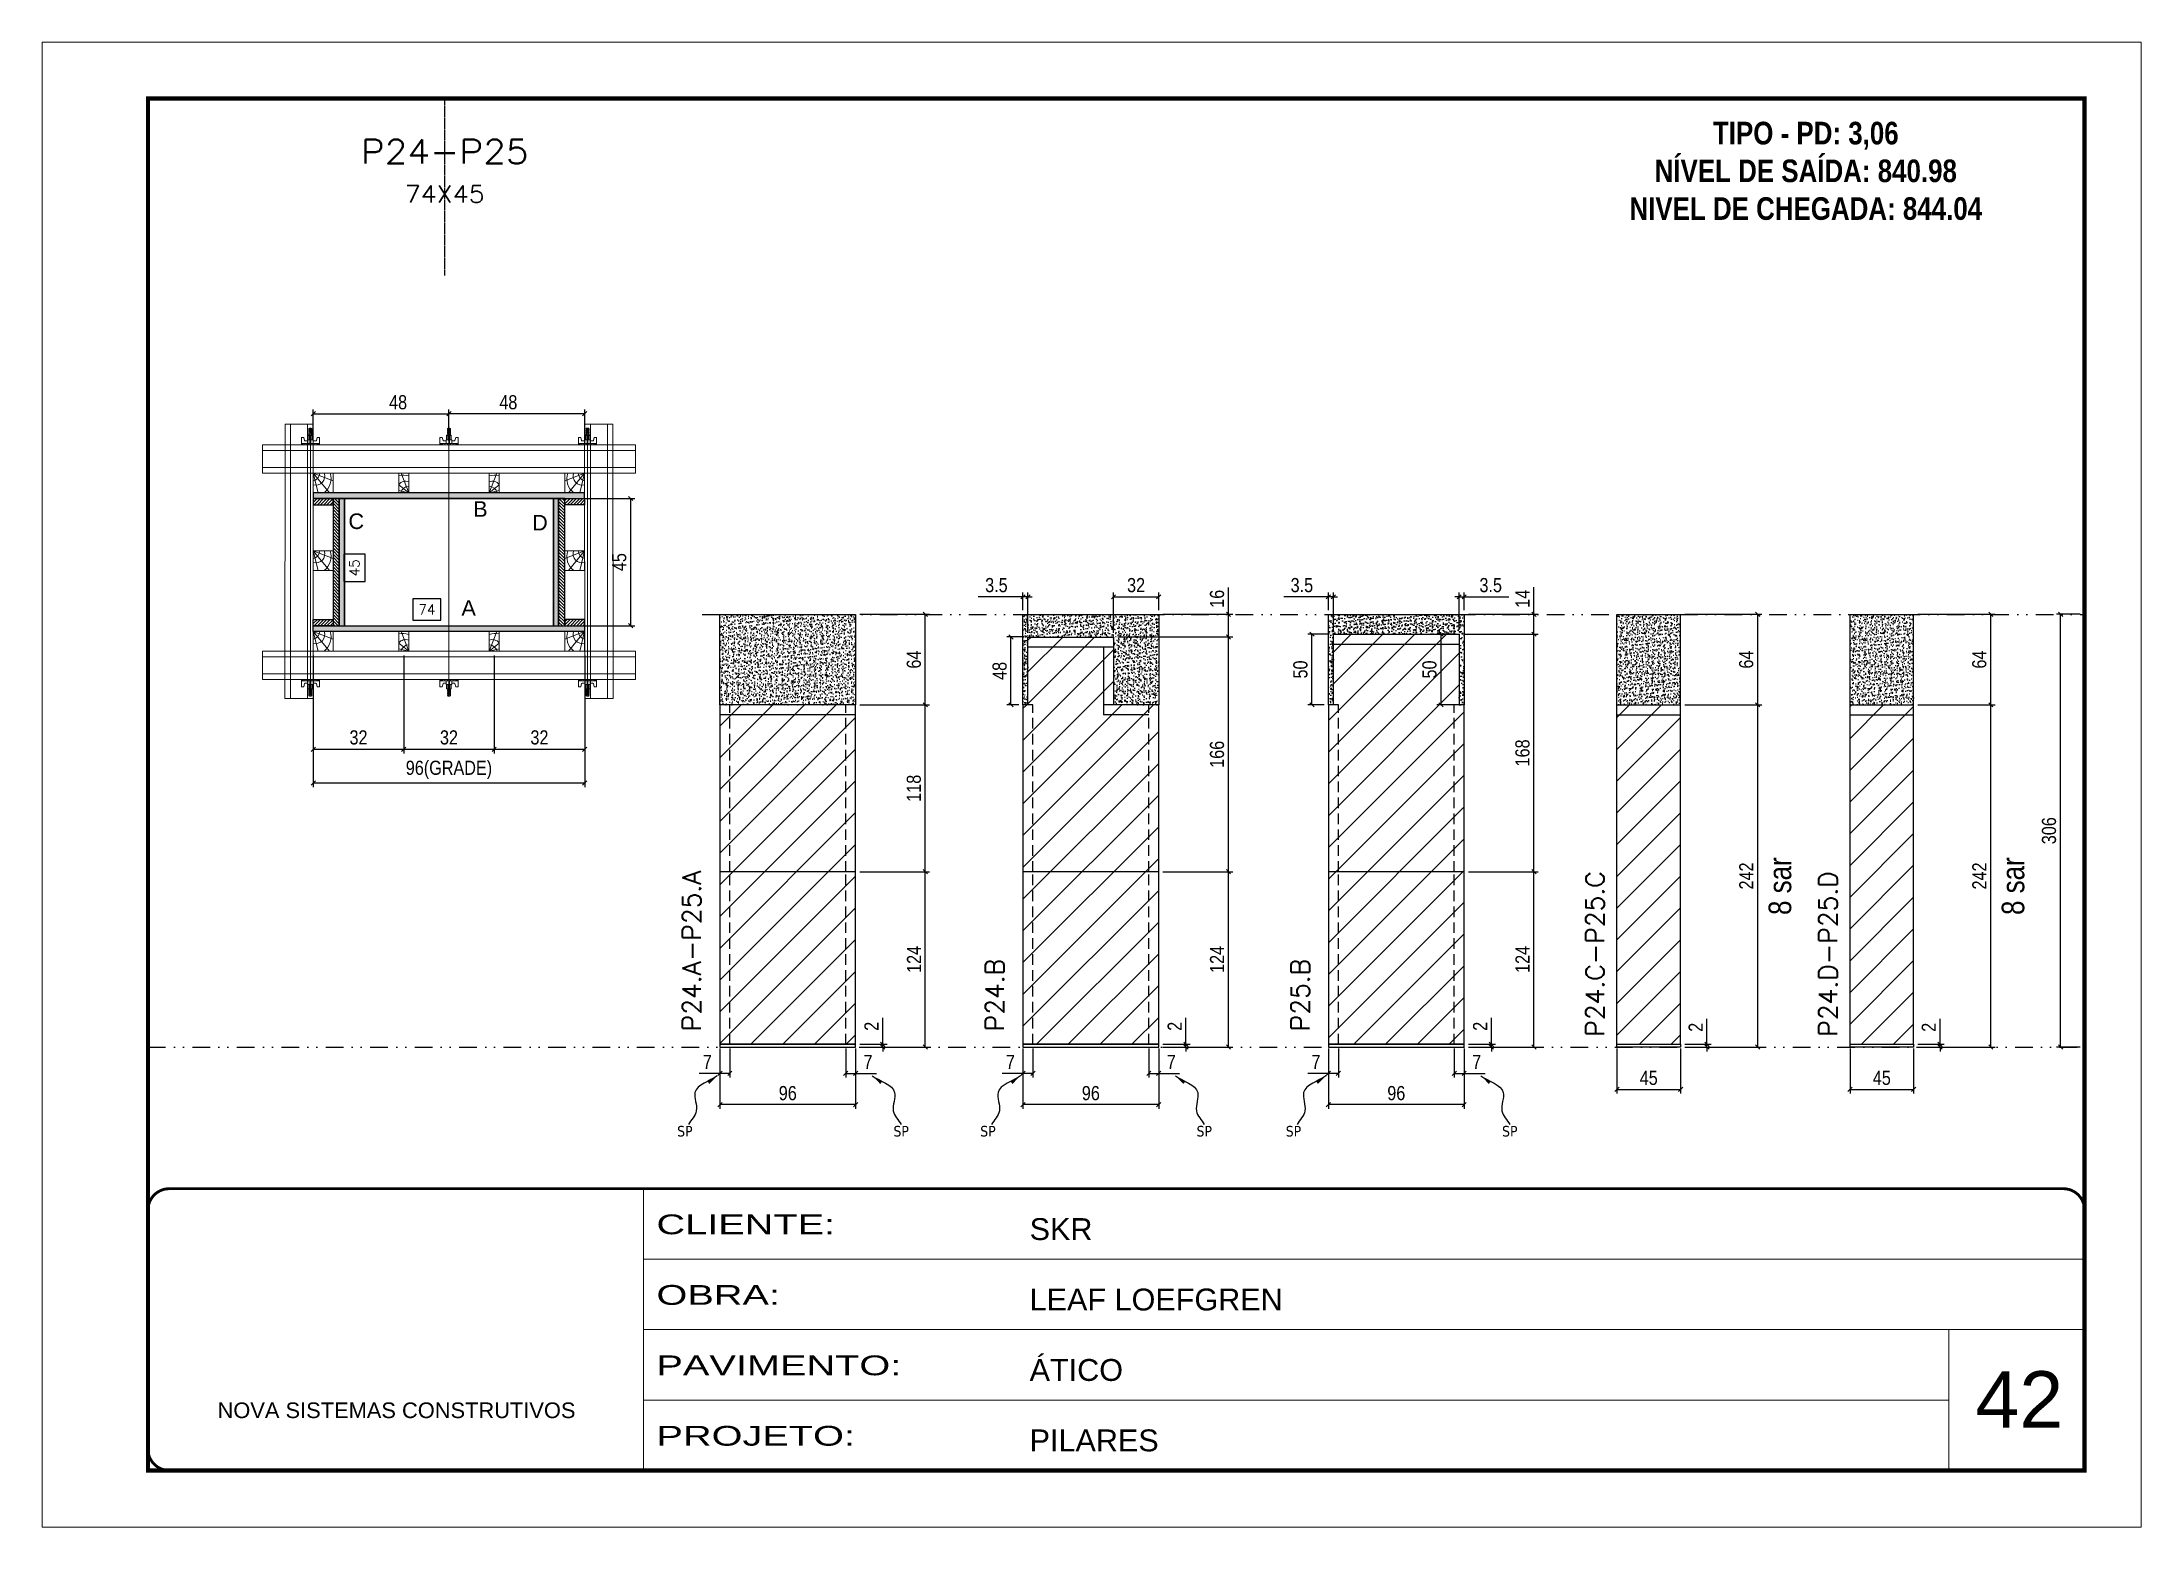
# Model space of a CAD drawing. Extents: x 14400 to 27878, y -21631 to 6985.
# Drawn here: x 15998 to 17483, y -5551 to -4501 of the extents above; entities that cross this region are included whole.
import ezdxf
from ezdxf.enums import TextEntityAlignment as Align

# ---------------------------------------------------------------- set-up
doc = ezdxf.new("R2010")
doc.units = 0
for name, pattern in [('CONTINUO', [0]), ('DASHED', [0.75, 0.5, -0.25]), ('DIVIDE2', [0.625, 0.25, -0.125, 0, -0.125, 0, -0.125]), ('HIDDEN', [0.375, 0.25, -0.125])]:
    doc.linetypes.add(name, pattern=pattern)
for name, color, linetype, lineweight in [('CARIMBO', 255, 'Continuous', 9), ('Folhas', 255, 'Continuous', 9), ('Hachura', 251, 'Continuous', 9), ('Madeira', 126, 'Continuous', 18), ('Perfil Metálico', 224, 'Continuous', 18), ('SARRAFO DE PRESSAO', 251, 'DASHED', 9), ('Texto Seção', 7, 'Continuous', 15)]:
    doc.layers.add(name, color=color, linetype=linetype, lineweight=lineweight)
for name, color, linetype in [('CHAPA', 1, 'Continuous'), ('COTA', 241, 'Continuous'), ('MEIO_PONT', 93, 'Continuous'), ('NOMENCLATURA', 7, 'Continuous'), ('Nível', 160, 'Continuous'), ('Painéis', 200, 'Continuous'), ('SARR_2.2x7', 40, 'Continuous'), ('SARRAFO', 251, 'Continuous'), ('texto', 7, 'Continuous'), ('Texto de Titulo', 7, 'Continuous'), ('Texto Qtd Sarr', 242, 'Continuous'), ('TEXTO_GERAL', 7, 'Continuous')]:
    doc.layers.add(name, color=color, linetype=linetype)
doc.styles.add('ARIAL', font='arial.ttf')
doc.styles.add('ARIAL_NARROW', font='ARIALN.TTF', dxfattribs={"height": 0.2})
doc.styles.add('COTA TECNICA', font='techl___.ttf', dxfattribs={"height": 10})
doc.styles.add('COTA TECNICA 2X', font='techl___.ttf', dxfattribs={"height": 10})
doc.styles.add('COTA TECNICA-50', font='techl___.ttf', dxfattribs={"height": 10})
doc.styles.add('REGUA-120', font='ROMANS.shx', dxfattribs={"height": 15})
doc.styles.add('ROMANC', font='techb___.ttf', dxfattribs={"height": 2.5})
doc.styles.add('ROMANS', font='romans.shx')
doc.styles.get("Standard").update_dxf_attribs({"font": 'arial.ttf'})
doc.styles.add('Tecnologia', font='')
doc.styles.get('Tecnologia').set_extended_font_data('Forgotten Futurist')
doc.dimstyles.new('COTA PAINEL-50', dxfattribs={"dimtxt": 10, "dimasz": 3, "dimexe": 3, "dimexo": 3, "dimgap": 3, "dimtad": 1, "dimdec": 1, "dimzin": 12, "dimdsep": 46, "dimtxsty": 'COTA TECNICA-50', "dimblk1": 'OBLIQUE', "dimblk2": 'OBLIQUE', "dimsah": 1, "dimcen": 0.9, "dimclrd": 4, "dimclre": 4, "dimclrt": 240, "dimadec": 1, "dimazin": 3, "dimtfac": 1, "dimtdec": 1, "dimtmove": 0, "dimatfit": 3, "dimfxl": 1, "dimtolj": 1, "dimtzin": 12, "dimarcsym": 0})
doc.dimstyles.new('PAINEL', dxfattribs={"dimtxt": 10, "dimasz": 3, "dimexe": 3, "dimexo": 3, "dimgap": 3, "dimtad": 1, "dimdec": 1, "dimzin": 12, "dimdsep": 46, "dimtxsty": 'COTA TECNICA', "dimblk1": 'OBLIQUE', "dimblk2": 'OBLIQUE', "dimsah": 1, "dimcen": 0.9, "dimclrd": 4, "dimclre": 4, "dimclrt": 240, "dimadec": 1, "dimazin": 3, "dimtfac": 1, "dimtdec": 1, "dimtmove": 0, "dimatfit": 3, "dimfxl": 1, "dimtolj": 1, "dimtzin": 12, "dimarcsym": 0})
doc.dimstyles.new('SECAO PILAR', dxfattribs={"dimtxt": 10, "dimasz": 3, "dimexe": 3, "dimexo": 3, "dimgap": 3, "dimtad": 1, "dimdec": 1, "dimlfac": 0.5, "dimzin": 12, "dimdsep": 46, "dimtxsty": 'COTA TECNICA 2X', "dimblk1": 'OBLIQUE', "dimblk2": 'OBLIQUE', "dimsah": 1, "dimcen": 0.9, "dimclrd": 256, "dimclre": 256, "dimclrt": 256, "dimadec": 1, "dimazin": 3, "dimtfac": 1, "dimtdec": 1, "dimtmove": 0, "dimatfit": 3, "dimfxl": 1, "dimtolj": 1, "dimtzin": 12, "dimarcsym": 0})
doc.dimstyles.new('SECÇÃO 2', dxfattribs={"dimtxt": 7, "dimasz": 6, "dimexe": 0.18, "dimexo": 2, "dimgap": -4, "dimtad": 3, "dimdec": 1, "dimlfac": 0.5, "dimzin": 12, "dimdsep": 46, "dimtxsty": 'ROMANS', "dimblk": 'ARCHTICK', "dimcen": 0.09, "dimse1": 1, "dimse2": 1, "dimsd1": 1, "dimsd2": 1, "dimclrd": 180, "dimclre": 5, "dimclrt": 1, "dimadec": 0, "dimazin": 3, "dimtfac": 1, "dimtdec": 1, "dimtofl": 0, "dimtmove": 0, "dimatfit": 3, "dimldrblk": 'ARCHTICK', "dimfxl": 1, "dimtolj": 1, "dimtzin": 0, "dimarcsym": 0})
doc.dimstyles.get("Standard").update_dxf_attribs({"dimtxt": 0.18, "dimasz": 0.18, "dimexe": 0.18, "dimexo": 0.0625, "dimgap": 0.09, "dimtad": 0, "dimtih": 1, "dimtoh": 1, "dimdec": 4, "dimzin": 0, "dimdsep": 46, "dimtxsty": 'Standard', "dimcen": 0.09, "dimadec": 0, "dimazin": 0, "dimtfac": 1, "dimtdec": 4, "dimtofl": 0, "dimtmove": 0, "dimatfit": 3, "dimfxl": 1, "dimtolj": 1, "dimtzin": 0, "dimarcsym": 0})
pattern_1 = [(50, (-1585, 0), (5.4655401, -0.4781726), [0.5715, -6.2865]), (355, (-1585, 0), (-1.0573026, 5.7317054), [0.4572, -5.0292175]), (100.451445, (-1584.5445, -0.04), (4.4082374, 5.2535326), [0.4857003, -5.3427073]), (46.1842, (-1585, 1.524), (8.1323712, -1.2612698), [0.85725, -9.42975]), (96.635558, (-1584.322, 1.419), (7.122124, 7.4227837), [0.7285507, -8.0140682]), (351.18415, (-1585, 1.524), (7.122124, 7.4227837), [0.685799, -7.543792]), (21, (-1584.238, 1.143), (4.5484317, -3.0679559), [0.5715, -6.2865]), (326, (-1584.238, 1.143), (1.8540609, 5.525639), [0.4572, -5.0292]), (71.451445, (-1583.859, 0.8873), (6.4024926, 2.457683), [0.4857003, -5.3426981]), (37.5, (-1585, 0), (0.0926581, 2.53665117), [0, -4.96824, 0, -5.1054, 0, -5.04825]), (7.5, (-1585, 0), (2.00458988, 3.00541724), [0, -2.91084, 0, -4.85394, 0, -1.92405]), (327.5, (-1586.6993, 0), (4.06771786, -0.17186232), [0, -1.905, 0, -5.9436, 0, -7.8867]), (317.5, (-1587.4613, 0), (4.44387544, 0.7627947), [0, -2.4765, 0, -3.94716, 0, -5.6007])]

msp = doc.modelspace()

# ---------------------------------------------------------------- texts
at = {"layer": 'CARIMBO', "style": 'ARIAL'}
msp.add_text('42', height=40, dxfattribs=at).set_placement((17366.328, -5480.88))
at = {"layer": 'NOMENCLATURA', "style": 'ARIAL_NARROW'}
for p in [(17235.99, -5118.278), (17400.881, -5118.278)]:
    msp.add_text('8 sar', height=16, rotation=90, dxfattribs=at).set_placement(p)
at = {"layer": 'NOMENCLATURA', "color": 2, "insert": (17246.306, -4557.439), "char_height": 16, "attachment_point": 2, "style": 'ROMANC'}
msp.add_mtext_dynamic_manual_height_columns('TIPO - PD: 3,06\\PNÍVEL DE SAÍDA: 840.98\\PNIVEL DE CHEGADA: 844.04', width=432.35115, gutter_width=1, heights=[0], dxfattribs=at)
at = {"layer": 'texto', "color": 0, "char_height": 7.5, "attachment_point": 5}
for insert in [(16453.293, -5271.232), (16606.317, -5271.232), (16667.722, -5271.232), (16820.747, -5271.232), (16883.857, -5271.232), (17036.882, -5271.232)]:
    msp.add_mtext('{\\fTahoma|b0|i0|c0|p34;\\C4;SP}', dxfattribs=dict(at, insert=insert))
at = {"layer": 'Texto Seção', "char_height": 13, "width": 285.32988, "attachment_point": 7, "rotation": 90, "style": 'REGUA-120'}
for s, insert in [('P24.A-P25.A', (16464.599, -5200.489)), ('P24.C-P25.C', (17103.668, -5204.329)), ('P24.D-P25.D', (17268.559, -5204.329)), ('P24.B', (16679.029, -5200.489)), ('P25.B', (16895.164, -5200.489))]:
    msp.add_mtext(s, dxfattribs=dict(at, insert=insert))
at = {"layer": 'TEXTO_GERAL', "style": 'ARIAL'}
for s, p in [('B', (16308.658, -4831.232)), ('C', (16220.785, -4839.878)), ('D', (16350.733, -4840.884)), ('A', (16300.311, -4901.202))]:
    msp.add_text(s, height=11, dxfattribs=at).set_placement(p, align=Align.MIDDLE_CENTER)

# ---------------------------------------------------------------- blocks, each defined once
blk = doc.blocks.new('9999999999')
at = {"color": 30, "linetype": 'CONTINUO'}
for p, q in [((98564.6, 34230.2), (98564.6, 34429.4)), ((98564.6, 34379.6), (99584, 34379.6)), ((98564.6, 34329.8), (99488, 34329.8)), ((99584, 34329.8), (99488, 34329.8)), ((99488, 34329.8), (99488, 34230.2)), ((98564.6, 34280), (99488, 34280))]:
    blk.add_line(p, q, dxfattribs=at)
at = {"color": 30, "linetype": 'CONTINUO', "const_width": 2}
blk.add_lwpolyline([(99584, 34230.2), (99584, 34414.4, 0.414214), (99569, 34429.4), (98229, 34429.4, 0.414214), (98214, 34414.4), (98214, 34245.2, 0.414214), (98229, 34230.2), (99584, 34230.2)], format="xyb", dxfattribs=at)
at = {"layer": 'Folhas'}
blk.add_lwpolyline([(98139, 34190.2), (99624, 34190.2), (99624, 35240.2), (98139, 35240.2)], close=True, dxfattribs=at)
at = {"layer": 'Folhas', "color": 30, "const_width": 3}
blk.add_lwpolyline([(98214, 34230.2), (99584, 34230.2), (99584, 35200.2), (98214, 35200.2)], close=True, dxfattribs=at)
at = {"color": 7, "linetype": 'Continuous', "ltscale": 5, "style": 'ARIAL'}
for s, height, p in [('SKR', 15.48, (98837.7, 34393.1)), ('LEAF LOEFGREN', 15.483, (98837.7, 34343.3)), ('ÁTICO', 15.48, (98837.7, 34293.5)), ('NOVA SISTEMAS CONSTRUTIVOS', 11.059, (98263.2, 34267.2)), ('PILARES', 15.48, (98837.7, 34243.7))]:
    blk.add_text(s, height=height, dxfattribs=at).set_placement(p)
at = {"layer": 'Folhas', "color": 7, "style": 'Tecnologia', "width": 1.5}
for s, p in [('CLIENTE:', (98573.7, 34397.2)), ('OBRA:', (98573.7, 34347.3)), ('PAVIMENTO:', (98573.7, 34297.5)), ('PROJETO:', (98573.7, 34247.7))]:
    blk.add_text(s, height=14, dxfattribs=at).set_placement(p)
blk = doc.blocks.new('titulo1')
at = {"layer": 'Defpoints', "color": 252, "linetype": 'HIDDEN', "ltscale": 2}
blk.add_line((0, 0), (0, 125), dxfattribs=at)
at = {"layer": 'Defpoints', "style": 'ROMANS', "oblique": 15}
blk.add_attdef('FOLHA', text='', height=10, dxfattribs=at).set_placement((0, 15.6), align=Align.MIDDLE_CENTER)
at = {"layer": 'Texto Qtd Sarr', "color": 3, "style": 'ROMANS', "oblique": 15}
for tag, height, p in [('TITULO', 17, (0, 71.4)), ('SEÇÃO', 12, (0, 41.5))]:
    blk.add_attdef(tag, text='', height=height, dxfattribs=at).set_placement(p, align=Align.MIDDLE_CENTER)
blk = doc.blocks.new('*D2081')
at = {"layer": 'COTA', "color": 180, "lineweight": -2, "transparency": 16777216}
for p, q in [((16280.6, -4894.8), (16260.9, -4894.8)), ((16260.9, -4894.8), (16260.9, -4909.8)), ((16280.6, -4909.8), (16280.6, -4894.8)), ((16260.9, -4909.8), (16280.6, -4909.8))]:
    blk.add_line(p, q, dxfattribs=at)
at = {"layer": 'Defpoints', "color": 0, "transparency": 16777216}
for p in [(16212.4, -4913.8), (16360.4, -4913.8), (16360.4, -4913.8)]:
    blk.add_point(p, dxfattribs=at)
at = {"layer": 'COTA', "color": 1, "transparency": 16777216, "insert": (16270.8, -4902.3), "char_height": 7, "attachment_point": 5, "style": 'ROMANS'}
blk.add_mtext('\\A1;74', dxfattribs=at)
blk = doc.blocks.new('_ArchTick')
at = {"color": 0, "linetype": 'ByBlock', "const_width": 0.15}
blk.add_lwpolyline([(-0.5, -0.5), (0.5, 0.5)], dxfattribs=at)
blk = doc.blocks.new('*D2082')
at = {"layer": 'COTA', "color": 180, "lineweight": -2, "transparency": 16777216}
for p, q in [((16227, -4863.1), (16212, -4863.1)), ((16212, -4863.1), (16212, -4882.4)), ((16227, -4882.4), (16227, -4863.1)), ((16212, -4882.4), (16227, -4882.4))]:
    blk.add_line(p, q, dxfattribs=at)
at = {"layer": 'Defpoints', "color": 0, "transparency": 16777216}
for p in [(16212.4, -4823.8), (16231, -4823.8), (16212.4, -4913.8)]:
    blk.add_point(p, dxfattribs=at)
at = {"layer": 'COTA', "color": 1, "transparency": 16777216, "insert": (16219.5, -4872.8), "char_height": 7, "attachment_point": 5, "rotation": 90, "style": 'ROMANS'}
blk.add_mtext('\\A1;45', dxfattribs=at)
blk = doc.blocks.new('_Oblique')
at = {"color": 0, "linetype": 'ByBlock', "lineweight": -2}
blk.add_line((-0.5, -0.5), (0.5, 0.5), dxfattribs=at)
blk = doc.blocks.new('*D2102')
at = {"layer": 'COTA', "lineweight": -2, "transparency": 16777216}
for p, q in [((16367, -4823.8), (16418, -4823.8)), ((16415, -4913.8), (16415, -4823.8)), ((16367, -4913.8), (16418, -4913.8))]:
    blk.add_line(p, q, dxfattribs=at)
at = {"layer": 'Defpoints', "color": 0, "transparency": 16777216}
for p in [(16364, -4823.8), (16415, -4823.8), (16364, -4913.8)]:
    blk.add_point(p, dxfattribs=at)
at = {"layer": 'COTA', "lineweight": -2, "transparency": 16777216, "xscale": 3, "yscale": 3, "zscale": 3}
for p, rotation in [((16415, -4823.8), 90), ((16415, -4913.8), 270)]:
    blk.add_blockref('_Oblique', p, dxfattribs=dict(at, rotation=rotation))
at = {"layer": 'COTA', "transparency": 16777216, "insert": (16406.9, -4868.8), "char_height": 10, "attachment_point": 5, "rotation": 90, "style": 'COTA TECNICA 2X'}
blk.add_mtext('\\A1;45', dxfattribs=at)
blk = doc.blocks.new('*D2083')
at = {"layer": 'COTA', "lineweight": -2, "transparency": 16777216}
for p, q in [((16190.4, -4934.8), (16190.4, -5027.9)), ((16382.4, -4934.8), (16382.4, -5027.9)), ((16190.4, -5024.9), (16382.4, -5024.9))]:
    blk.add_line(p, q, dxfattribs=at)
at = {"layer": 'Defpoints', "color": 0, "transparency": 16777216}
for p in [(16190.4, -4931.8), (16382.4, -4931.8), (16382.4, -5024.9)]:
    blk.add_point(p, dxfattribs=at)
at = {"layer": 'COTA', "lineweight": -2, "transparency": 16777216, "xscale": 3, "yscale": 3, "zscale": 3, "rotation": 180}
blk.add_blockref('_Oblique', (16190.4, -5024.9), dxfattribs=at)
at = {"layer": 'COTA', "lineweight": -2, "transparency": 16777216, "xscale": 3, "yscale": 3, "zscale": 3}
blk.add_blockref('_Oblique', (16382.4, -5024.9), dxfattribs=at)
at = {"layer": 'COTA', "transparency": 16777216, "insert": (16286.4, -5015.7), "char_height": 10, "attachment_point": 5, "style": 'COTA TECNICA 2X'}
blk.add_mtext('\\A1;96(GRADE)', dxfattribs=at)
blk = doc.blocks.new('*D2084')
at = {"layer": 'COTA', "lineweight": -2, "transparency": 16777216}
for p, q in [((16318.4, -4934.8), (16318.4, -5004.1)), ((16382.4, -4934.8), (16382.4, -5004.1)), ((16318.4, -5001.1), (16382.4, -5001.1))]:
    blk.add_line(p, q, dxfattribs=at)
at = {"layer": 'Defpoints', "color": 0, "transparency": 16777216}
for p in [(16318.4, -4931.8), (16382.4, -4931.8), (16382.4, -5001.1)]:
    blk.add_point(p, dxfattribs=at)
at = {"layer": 'COTA', "lineweight": -2, "transparency": 16777216, "xscale": 3, "yscale": 3, "zscale": 3, "rotation": 180}
blk.add_blockref('_Oblique', (16318.4, -5001.1), dxfattribs=at)
at = {"layer": 'COTA', "lineweight": -2, "transparency": 16777216, "xscale": 3, "yscale": 3, "zscale": 3}
blk.add_blockref('_Oblique', (16382.4, -5001.1), dxfattribs=at)
at = {"layer": 'COTA', "transparency": 16777216, "insert": (16350.4, -4992.8), "char_height": 10, "attachment_point": 5, "style": 'COTA TECNICA 2X'}
blk.add_mtext('\\A1;32', dxfattribs=at)
blk = doc.blocks.new('*D2085')
at = {"layer": 'COTA', "lineweight": -2, "transparency": 16777216}
for p, q in [((16190.4, -4934.8), (16190.4, -5004.1)), ((16254.4, -4934.8), (16254.4, -5004.1)), ((16190.4, -5001.1), (16254.4, -5001.1))]:
    blk.add_line(p, q, dxfattribs=at)
at = {"layer": 'Defpoints', "color": 0, "transparency": 16777216}
for p in [(16190.4, -4931.8), (16254.4, -4931.8), (16254.4, -5001.1)]:
    blk.add_point(p, dxfattribs=at)
at = {"layer": 'COTA', "lineweight": -2, "transparency": 16777216, "xscale": 3, "yscale": 3, "zscale": 3, "rotation": 180}
blk.add_blockref('_Oblique', (16190.4, -5001.1), dxfattribs=at)
at = {"layer": 'COTA', "lineweight": -2, "transparency": 16777216, "xscale": 3, "yscale": 3, "zscale": 3}
blk.add_blockref('_Oblique', (16254.4, -5001.1), dxfattribs=at)
at = {"layer": 'COTA', "transparency": 16777216, "insert": (16222.4, -4992.8), "char_height": 10, "attachment_point": 5, "style": 'COTA TECNICA 2X'}
blk.add_mtext('\\A1;32', dxfattribs=at)
blk = doc.blocks.new('*D2086')
at = {"layer": 'COTA', "lineweight": -2, "transparency": 16777216}
for p, q in [((16254.4, -4934.8), (16254.4, -5004.1)), ((16318.4, -4934.8), (16318.4, -5004.1)), ((16254.4, -5001.1), (16318.4, -5001.1))]:
    blk.add_line(p, q, dxfattribs=at)
at = {"layer": 'Defpoints', "color": 0, "transparency": 16777216}
for p in [(16254.4, -4931.8), (16318.4, -4931.8), (16318.4, -5001.1)]:
    blk.add_point(p, dxfattribs=at)
at = {"layer": 'COTA', "lineweight": -2, "transparency": 16777216, "xscale": 3, "yscale": 3, "zscale": 3, "rotation": 180}
blk.add_blockref('_Oblique', (16254.4, -5001.1), dxfattribs=at)
at = {"layer": 'COTA', "lineweight": -2, "transparency": 16777216, "xscale": 3, "yscale": 3, "zscale": 3}
blk.add_blockref('_Oblique', (16318.4, -5001.1), dxfattribs=at)
at = {"layer": 'COTA', "transparency": 16777216, "insert": (16286.4, -4992.8), "char_height": 10, "attachment_point": 5, "style": 'COTA TECNICA 2X'}
blk.add_mtext('\\A1;32', dxfattribs=at)
blk = doc.blocks.new('*D2087')
at = {"layer": 'COTA', "lineweight": -2, "transparency": 16777216}
for p, q in [((16190.4, -4782.8), (16190.4, -4760.9)), ((16190.4, -4763.9), (16286.4, -4763.9)), ((16286.4, -4782.8), (16286.4, -4760.9))]:
    blk.add_line(p, q, dxfattribs=at)
at = {"layer": 'Defpoints', "color": 0, "transparency": 16777216}
for p in [(16286.4, -4763.9), (16190.4, -4785.8), (16286.4, -4785.8)]:
    blk.add_point(p, dxfattribs=at)
at = {"layer": 'COTA', "lineweight": -2, "transparency": 16777216, "xscale": 3, "yscale": 3, "zscale": 3, "rotation": 180}
blk.add_blockref('_Oblique', (16190.4, -4763.9), dxfattribs=at)
at = {"layer": 'COTA', "lineweight": -2, "transparency": 16777216, "xscale": 3, "yscale": 3, "zscale": 3}
blk.add_blockref('_Oblique', (16286.4, -4763.9), dxfattribs=at)
at = {"layer": 'COTA', "transparency": 16777216, "insert": (16250.4, -4755.8), "char_height": 10, "attachment_point": 5, "style": 'COTA TECNICA 2X'}
blk.add_mtext('\\A1;48', dxfattribs=at)
blk = doc.blocks.new('*D2088')
at = {"layer": 'COTA', "lineweight": -2, "transparency": 16777216}
for p, q in [((16286.4, -4782.8), (16286.4, -4760.9)), ((16382.4, -4763.9), (16286.4, -4763.9)), ((16382.4, -4782.8), (16382.4, -4760.9))]:
    blk.add_line(p, q, dxfattribs=at)
at = {"layer": 'Defpoints', "color": 0, "transparency": 16777216}
for p in [(16286.4, -4763.9), (16286.4, -4785.8), (16382.4, -4785.8)]:
    blk.add_point(p, dxfattribs=at)
at = {"layer": 'COTA', "lineweight": -2, "transparency": 16777216, "xscale": 3, "yscale": 3, "zscale": 3, "rotation": 180}
blk.add_blockref('_Oblique', (16286.4, -4763.9), dxfattribs=at)
at = {"layer": 'COTA', "lineweight": -2, "transparency": 16777216, "xscale": 3, "yscale": 3, "zscale": 3}
blk.add_blockref('_Oblique', (16382.4, -4763.9), dxfattribs=at)
at = {"layer": 'COTA', "transparency": 16777216, "insert": (16328.4, -4755.8), "char_height": 10, "attachment_point": 5, "style": 'COTA TECNICA 2X'}
blk.add_mtext('\\A1;48', dxfattribs=at)
blk = doc.blocks.new('C')
at = {"layer": 'Hachura', "color": 0}
for p, q in [((0, 3.22), (0, -3.22)), ((0.45, 3.22), (0, 3.22)), ((0.46, 3.16), (0, 3.16)), ((0.46, 3.05), (0, 3.05)), ((0.46, 2.88), (0, 2.88)), ((0, 2.75), (0, -1.16)), ((0.46, 2.65), (0, 2.65)), ((0.46, 2.23), (0, 2.23)), ((0.46, 1.51), (0, 1.51)), ((0.39, 0.49), (0.17, 0.49)), ((0.45, -3.23), (0.45, 3.22)), ((0.45, 3.22), (2.58, 3.22)), ((1.74, 0.97), (0.45, 0.97)), ((1.45, 0.1), (0.45, 0.1)), ((1.35, 1.94), (1.35, 0.96)), ((2.58, 2.39), (1.47, 2.09)), ((1.74, -0.97), (1.74, 0.97)), ((1.74, 0.97), (1.74, 0.84)), ((1.74, 0.97), (1.74, 0.84)), ((1.74, 0.84), (3.35, 0.84)), ((3.35, 0.45), (1.74, 0.45)), ((2.58, 3.22), (2.58, 2.39)), ((3.32, 0.84), (3.32, -0.84)), ((3.35, 0.84), (3.35, -0.84)), ((3.68, 0.45), (3.35, 0.45)), ((3.84, -0.52), (3.35, 0.45)), ((3.35, 0.06), (3.67, -0.57)), ((3.68, 0.45), (4.16, -0.52)), ((3.72, 0.5), (4.25, -0.57)), ((4.37, -0.55), (3.83, 0.53)), ((4.15, 0.45), (3.93, 0.45)), ((4.42, -0.52), (3.93, 0.45)), ((4.15, 0.45), (4.26, 0.45)), ((4.26, 0.45), (4.74, -0.52)), ((4.3, 0.5), (4.83, -0.57)), ((4.95, -0.55), (4.41, 0.53)), ((4.51, 0.45), (4.84, 0.45)), ((5, -0.52), (4.51, 0.45)), ((4.84, 0.45), (5.32, -0.52)), ((4.88, 0.5), (5.41, -0.57)), ((5.53, -0.55), (4.99, 0.53)), ((5.58, -0.52), (5.09, 0.45)), ((5.42, 0.45), (5.09, 0.45)), ((5.58, -0.52), (5.09, 0.45)), ((5.42, 0.45), (5.74, -0.19)), ((5.46, 0.5), (5.74, -0.07)), ((5.74, 0.19), (5.57, 0.53)), ((5.74, 0.32), (5.68, 0.45)), ((5.68, 0.45), (5.74, 0.45)), ((5.74, 0.45), (5.9, 0.29)), ((5.74, 0.45), (5.74, -0.52)), ((5.9, -0.36), (5.9, 0.29)), ((0.45, 0), (0, 0)), ((0.46, -1.52), (0, -1.52)), ((0.46, -2.23), (0, -2.23)), ((0.46, -2.65), (0, -2.65)), ((0.46, -2.88), (0, -2.88)), ((0.46, -3.05), (0, -3.05)), ((0.46, -3.16), (0, -3.16)), ((0, -3.22), (2.57, -3.22)), ((0.08, -0.48), (0.29, -0.48)), ((0.29, -0.48), (0.4, -0.48)), ((0.45, 0), (0.45, -0.97)), ((0.45, -0.16), (1.45, -0.16)), ((0.45, -0.65), (0.45, -0.32)), ((0.45, -3.23), (0.45, -0.65)), ((0.45, -0.97), (1.74, -0.97)), ((1.35, -1.94), (1.35, -0.97)), ((2.58, -2.39), (1.47, -2.1)), ((3.35, -0.32), (1.74, -0.32)), ((3.35, -0.84), (1.74, -0.84)), ((2.58, -3.23), (2.58, -2.39)), ((3.35, -0.07), (3.58, -0.52)), ((3.35, -0.52), (3.58, -0.52)), ((3.84, -0.52), (4.16, -0.52)), ((4.42, -0.52), (4.74, -0.52)), ((4.63, -0.52), (4.74, -0.52)), ((5, -0.52), (5.32, -0.52)), ((5.58, -0.52), (5.74, -0.52)), ((5.74, -0.52), (5.9, -0.36)), ((5.74, -0.52), (5.74, -0.52))]:
    blk.add_line(p, q, dxfattribs=at)
for centre, radius, start, end in [((1.52, 1.94), 0.161, 104.74356, 180), ((1.44, -0.03), 0.129, 272.69497, 87.30503), ((3.81, 0.39), 0.143, 25.56881, 154.43119), ((4.39, 0.39), 0.143, 25.56881, 154.43119), ((4.97, 0.39), 0.143, 25.56881, 154.43119), ((5.55, 0.39), 0.143, 25.56881, 154.43119), ((0.17, -0.37), 0.174, 221.74404, 317.85924), ((1.52, -1.94), 0.161, 180, 255.25644), ((3.71, -0.4), 0.174, 222.14076, 318.25596), ((4.29, -0.4), 0.174, 222.14076, 318.25596), ((4.87, -0.4), 0.174, 222.14076, 318.25596), ((5.45, -0.4), 0.174, 222.14076, 318.25596), ((5.61, -0.4), 0.174, 317.85924, 318.25596)]:
    blk.add_arc(centre, radius, start, end, dxfattribs=at)
blk = doc.blocks.new('PONTALETE')
at = {"layer": 'Madeira'}
for q in [(2.71, 7), (7, 5.76), (7, 1.74)]:
    blk.add_line((0, 0), q, dxfattribs=at)
blk.add_lwpolyline([(0, 0), (7, 0), (7, 7), (0, 7)], close=True, dxfattribs=at)
for centre, radius, start, end in [((2.04, 0.06), 6.23, 37.28179, 109.09128), ((1.09, 0.9), 3.19, 343.60304, 109.98471), ((-0.21, -0.78), 3.09, 14.63219, 86.0383)]:
    blk.add_arc(centre, radius, start, end, dxfattribs=at)
blk = doc.blocks.new('MEIO PONTALETE')
at = {"layer": 'Madeira'}
for q in [(2.71, 7), (3.5, 2.88), (3.5, 0.87)]:
    blk.add_line((0, 0), q, dxfattribs=at)
blk.add_lwpolyline([(0, 0), (3.5, 0), (3.5, 7), (0, 7)], close=True, dxfattribs=at)
for centre, radius, start, end in [((2.04, 0.06), 6.23, 76.44987, 109.09128), ((1.09, 0.9), 3.19, 40.90626, 109.98471), ((-0.21, -0.78), 3.09, 14.63219, 86.0383)]:
    blk.add_arc(centre, radius, start, end, dxfattribs=at)
blk = doc.blocks.new('*D2095')
at = {"layer": 'COTA', "color": 4, "lineweight": -2, "transparency": 16777216}
for p, q in [((17440.5, -4905.7), (17423.6, -4905.7)), ((17426.6, -5211.7), (17426.6, -4905.7)), ((17440.5, -5211.7), (17423.6, -5211.7))]:
    blk.add_line(p, q, dxfattribs=at)
at = {"layer": 'Defpoints', "color": 0, "transparency": 16777216}
for p in [(17426.6, -4905.7), (17443.5, -4905.7), (17443.5, -5211.7)]:
    blk.add_point(p, dxfattribs=at)
at = {"layer": 'COTA', "color": 4, "lineweight": -2, "transparency": 16777216, "xscale": 3, "yscale": 3, "zscale": 3}
for p, rotation in [((17426.6, -4905.7), 90), ((17426.6, -5211.7), 270)]:
    blk.add_blockref('_Oblique', p, dxfattribs=dict(at, rotation=rotation))
at = {"layer": 'COTA', "color": 240, "transparency": 16777216, "insert": (17418.4, -5058.7), "char_height": 10, "attachment_point": 5, "rotation": 90, "style": 'COTA TECNICA'}
blk.add_mtext('\\A1;306', dxfattribs=at)
blk = doc.blocks.new('*D2073')
at = {"layer": 'COTA', "color": 4, "lineweight": -2, "transparency": 16777216}
for p, q in [((16478.1, -5212.7), (16478.1, -5255.4)), ((16574.1, -5212.7), (16574.1, -5255.4)), ((16574.1, -5252.4), (16478.1, -5252.4))]:
    blk.add_line(p, q, dxfattribs=at)
at = {"layer": 'Defpoints', "color": 0, "transparency": 16777216}
for p in [(16478.1, -5209.7), (16574.1, -5209.7), (16478.1, -5252.4)]:
    blk.add_point(p, dxfattribs=at)
at = {"layer": 'COTA', "color": 4, "lineweight": -2, "transparency": 16777216, "xscale": 3, "yscale": 3, "zscale": 3, "rotation": 180}
blk.add_blockref('_Oblique', (16478.1, -5252.4), dxfattribs=at)
at = {"layer": 'COTA', "color": 4, "lineweight": -2, "transparency": 16777216, "xscale": 3, "yscale": 3, "zscale": 3}
blk.add_blockref('_Oblique', (16574.1, -5252.4), dxfattribs=at)
at = {"layer": 'COTA', "color": 240, "transparency": 16777216, "insert": (16526.1, -5244.3), "char_height": 10, "attachment_point": 5, "style": 'COTA TECNICA'}
blk.add_mtext('\\A1;96', dxfattribs=at)
blk = doc.blocks.new('*D2074')
at = {"layer": 'COTA', "color": 4, "lineweight": -2, "transparency": 16777216}
for p, q in [((16567.1, -5212.7), (16567.1, -5233.3)), ((16574.1, -5214.7), (16574.1, -5233.3)), ((16567.1, -5230.3), (16574.1, -5230.3)), ((16574.1, -5230.3), (16588.8, -5230.3))]:
    blk.add_line(p, q, dxfattribs=at)
at = {"layer": 'Defpoints', "color": 0, "transparency": 16777216}
for p in [(16567.1, -5209.7), (16574.1, -5211.7), (16574.1, -5230.3)]:
    blk.add_point(p, dxfattribs=at)
at = {"layer": 'COTA', "color": 4, "lineweight": -2, "transparency": 16777216, "xscale": 3, "yscale": 3, "zscale": 3, "rotation": 180}
blk.add_blockref('_Oblique', (16567.1, -5230.3), dxfattribs=at)
at = {"layer": 'COTA', "color": 4, "lineweight": -2, "transparency": 16777216, "xscale": 3, "yscale": 3, "zscale": 3}
blk.add_blockref('_Oblique', (16574.1, -5230.3), dxfattribs=at)
at = {"layer": 'COTA', "color": 240, "transparency": 16777216, "insert": (16582.9, -5222.2), "char_height": 10, "attachment_point": 5, "style": 'COTA TECNICA-50'}
blk.add_mtext('\\A1;7', dxfattribs=at)
blk = doc.blocks.new('*D2075')
at = {"layer": 'COTA', "color": 4, "lineweight": -2, "transparency": 16777216}
for p, q in [((16478.1, -5214.7), (16478.1, -5233.3)), ((16485.1, -5212.7), (16485.1, -5233.3)), ((16478.1, -5230.3), (16463.3, -5230.3)), ((16485.1, -5230.3), (16478.1, -5230.3))]:
    blk.add_line(p, q, dxfattribs=at)
at = {"layer": 'Defpoints', "color": 0, "transparency": 16777216}
for p in [(16478.1, -5211.7), (16485.1, -5209.7), (16478.1, -5230.3)]:
    blk.add_point(p, dxfattribs=at)
at = {"layer": 'COTA', "color": 4, "lineweight": -2, "transparency": 16777216, "xscale": 3, "yscale": 3, "zscale": 3, "rotation": 180}
blk.add_blockref('_Oblique', (16478.1, -5230.3), dxfattribs=at)
at = {"layer": 'COTA', "color": 4, "lineweight": -2, "transparency": 16777216, "xscale": 3, "yscale": 3, "zscale": 3}
blk.add_blockref('_Oblique', (16485.1, -5230.3), dxfattribs=at)
at = {"layer": 'COTA', "color": 240, "transparency": 16777216, "insert": (16469.2, -5222.2), "char_height": 10, "attachment_point": 5, "style": 'COTA TECNICA-50'}
blk.add_mtext('\\A1;7', dxfattribs=at)
blk = doc.blocks.new('*D2096')
at = {"layer": 'COTA', "color": 4, "linetype": 'ByBlock', "lineweight": -2, "transparency": 16777216}
for p, q in [((16577.1, -5087.7), (16626.4, -5087.7)), ((16623.4, -5211.7), (16623.4, -5087.7)), ((16577.1, -5211.7), (16626.4, -5211.7))]:
    blk.add_line(p, q, dxfattribs=at)
at = {"layer": 'Defpoints', "color": 0, "linetype": 'ByBlock', "transparency": 16777216}
for p in [(16574.1, -5087.7), (16623.4, -5087.7), (16574.1, -5211.7)]:
    blk.add_point(p, dxfattribs=at)
at = {"layer": 'COTA', "color": 4, "linetype": 'ByBlock', "lineweight": -2, "transparency": 16777216, "xscale": 3, "yscale": 3, "zscale": 3}
for p, rotation in [((16623.4, -5087.7), 90), ((16623.4, -5211.7), 270)]:
    blk.add_blockref('_Oblique', p, dxfattribs=dict(at, rotation=rotation))
at = {"layer": 'COTA', "color": 240, "linetype": 'ByBlock', "transparency": 16777216, "insert": (16615.4, -5149.7), "char_height": 10, "attachment_point": 5, "rotation": 90, "style": 'COTA TECNICA'}
blk.add_mtext('\\A1;124', dxfattribs=at)
blk = doc.blocks.new('*D2076')
at = {"layer": 'COTA', "color": 4, "lineweight": -2, "transparency": 16777216}
for p, q in [((16593.3, -5209.7), (16593.3, -5190.9)), ((16577.1, -5209.7), (16596.3, -5209.7)), ((16577.1, -5211.7), (16596.3, -5211.7)), ((16593.3, -5211.7), (16593.3, -5209.7)), ((16593.3, -5211.7), (16593.3, -5214.7))]:
    blk.add_line(p, q, dxfattribs=at)
at = {"layer": 'Defpoints', "color": 0, "transparency": 16777216}
for p in [(16574.1, -5209.7), (16574.1, -5211.7), (16593.3, -5211.7)]:
    blk.add_point(p, dxfattribs=at)
at = {"layer": 'COTA', "color": 4, "lineweight": -2, "transparency": 16777216, "xscale": 3, "yscale": 3, "zscale": 3}
for p, rotation in [((16593.3, -5209.7), 270), ((16593.3, -5211.7), 90)]:
    blk.add_blockref('_Oblique', p, dxfattribs=dict(at, rotation=rotation))
at = {"layer": 'COTA', "color": 240, "transparency": 16777216, "insert": (16585.3, -5197), "char_height": 10, "attachment_point": 5, "rotation": 90, "style": 'COTA TECNICA-50'}
blk.add_mtext('\\A1;2', dxfattribs=at)
blk = doc.blocks.new('*D2097')
at = {"layer": 'COTA', "color": 4, "linetype": 'ByBlock', "lineweight": -2, "transparency": 16777216}
for p, q in [((16577.1, -5087.7), (16626.4, -5087.7)), ((16623.4, -5211.7), (16623.4, -5087.7)), ((16577.1, -5211.7), (16626.4, -5211.7))]:
    blk.add_line(p, q, dxfattribs=at)
at = {"layer": 'Defpoints', "color": 0, "linetype": 'ByBlock', "transparency": 16777216}
for p in [(16574.1, -5087.7), (16623.4, -5087.7), (16574.1, -5211.7)]:
    blk.add_point(p, dxfattribs=at)
at = {"layer": 'COTA', "color": 4, "linetype": 'ByBlock', "lineweight": -2, "transparency": 16777216, "xscale": 3, "yscale": 3, "zscale": 3}
for p, rotation in [((16623.4, -5087.7), 90), ((16623.4, -5211.7), 270)]:
    blk.add_blockref('_Oblique', p, dxfattribs=dict(at, rotation=rotation))
at = {"layer": 'COTA', "color": 240, "linetype": 'ByBlock', "transparency": 16777216, "insert": (16615.4, -5149.7), "char_height": 10, "attachment_point": 5, "rotation": 90, "style": 'COTA TECNICA'}
blk.add_mtext('\\A1;124', dxfattribs=at)
blk = doc.blocks.new('*D2098')
at = {"layer": 'COTA', "color": 4, "lineweight": -2, "transparency": 16777216}
for p, q in [((16577.1, -4905.7), (16626.4, -4905.7)), ((16623.4, -4969.7), (16623.4, -4905.7)), ((16577.1, -4969.7), (16626.4, -4969.7))]:
    blk.add_line(p, q, dxfattribs=at)
at = {"layer": 'Defpoints', "color": 0, "transparency": 16777216}
for p in [(16574.1, -4905.7), (16623.4, -4905.7), (16574.1, -4969.7)]:
    blk.add_point(p, dxfattribs=at)
at = {"layer": 'COTA', "color": 4, "lineweight": -2, "transparency": 16777216, "xscale": 3, "yscale": 3, "zscale": 3}
for p, rotation in [((16623.4, -4905.7), 90), ((16623.4, -4969.7), 270)]:
    blk.add_blockref('_Oblique', p, dxfattribs=dict(at, rotation=rotation))
at = {"layer": 'COTA', "color": 240, "transparency": 16777216, "insert": (16615.3, -4937.7), "char_height": 10, "attachment_point": 5, "rotation": 90, "style": 'COTA TECNICA'}
blk.add_mtext('\\A1;64', dxfattribs=at)
blk = doc.blocks.new('*D2099')
at = {"layer": 'COTA', "color": 4, "lineweight": -2, "transparency": 16777216}
for p, q in [((16577.1, -4969.7), (16626.4, -4969.7)), ((16623.4, -5087.7), (16623.4, -4969.7)), ((16577.1, -5087.7), (16626.4, -5087.7))]:
    blk.add_line(p, q, dxfattribs=at)
at = {"layer": 'Defpoints', "color": 0, "transparency": 16777216}
for p in [(16574.1, -4969.7), (16623.4, -4969.7), (16574.1, -5087.7)]:
    blk.add_point(p, dxfattribs=at)
at = {"layer": 'COTA', "color": 4, "lineweight": -2, "transparency": 16777216, "xscale": 3, "yscale": 3, "zscale": 3}
for p, rotation in [((16623.4, -4969.7), 90), ((16623.4, -5087.7), 270)]:
    blk.add_blockref('_Oblique', p, dxfattribs=dict(at, rotation=rotation))
at = {"layer": 'COTA', "color": 240, "transparency": 16777216, "insert": (16615.3, -5028.7), "char_height": 10, "attachment_point": 5, "rotation": 90, "style": 'COTA TECNICA'}
blk.add_mtext('\\A1;118', dxfattribs=at)
blk = doc.blocks.new('*D2077')
at = {"layer": 'COTA', "color": 4, "lineweight": -2, "transparency": 16777216}
for p, q in [((16692.5, -5212.7), (16692.5, -5255.4)), ((16788.5, -5212.7), (16788.5, -5255.4)), ((16788.5, -5252.4), (16692.5, -5252.4))]:
    blk.add_line(p, q, dxfattribs=at)
at = {"layer": 'Defpoints', "color": 0, "transparency": 16777216}
for p in [(16692.5, -5209.7), (16788.5, -5209.7), (16692.5, -5252.4)]:
    blk.add_point(p, dxfattribs=at)
at = {"layer": 'COTA', "color": 4, "lineweight": -2, "transparency": 16777216, "xscale": 3, "yscale": 3, "zscale": 3, "rotation": 180}
blk.add_blockref('_Oblique', (16692.5, -5252.4), dxfattribs=at)
at = {"layer": 'COTA', "color": 4, "lineweight": -2, "transparency": 16777216, "xscale": 3, "yscale": 3, "zscale": 3}
blk.add_blockref('_Oblique', (16788.5, -5252.4), dxfattribs=at)
at = {"layer": 'COTA', "color": 240, "transparency": 16777216, "insert": (16740.5, -5244.3), "char_height": 10, "attachment_point": 5, "style": 'COTA TECNICA'}
blk.add_mtext('\\A1;96', dxfattribs=at)
blk = doc.blocks.new('*D2078')
at = {"layer": 'COTA', "color": 4, "lineweight": -2, "transparency": 16777216}
for p, q in [((16781.5, -5212.7), (16781.5, -5233.3)), ((16788.5, -5214.7), (16788.5, -5233.3)), ((16781.5, -5230.3), (16788.5, -5230.3)), ((16788.5, -5230.3), (16803.2, -5230.3))]:
    blk.add_line(p, q, dxfattribs=at)
at = {"layer": 'Defpoints', "color": 0, "transparency": 16777216}
for p in [(16781.5, -5209.7), (16788.5, -5211.7), (16788.5, -5230.3)]:
    blk.add_point(p, dxfattribs=at)
at = {"layer": 'COTA', "color": 4, "lineweight": -2, "transparency": 16777216, "xscale": 3, "yscale": 3, "zscale": 3, "rotation": 180}
blk.add_blockref('_Oblique', (16781.5, -5230.3), dxfattribs=at)
at = {"layer": 'COTA', "color": 4, "lineweight": -2, "transparency": 16777216, "xscale": 3, "yscale": 3, "zscale": 3}
blk.add_blockref('_Oblique', (16788.5, -5230.3), dxfattribs=at)
at = {"layer": 'COTA', "color": 240, "transparency": 16777216, "insert": (16797.4, -5222.2), "char_height": 10, "attachment_point": 5, "style": 'COTA TECNICA-50'}
blk.add_mtext('\\A1;7', dxfattribs=at)
blk = doc.blocks.new('*D2079')
at = {"layer": 'COTA', "color": 4, "lineweight": -2, "transparency": 16777216}
for p, q in [((16692.5, -5214.7), (16692.5, -5233.3)), ((16699.5, -5212.7), (16699.5, -5233.3)), ((16692.5, -5230.3), (16677.8, -5230.3)), ((16699.5, -5230.3), (16692.5, -5230.3))]:
    blk.add_line(p, q, dxfattribs=at)
at = {"layer": 'Defpoints', "color": 0, "transparency": 16777216}
for p in [(16692.5, -5211.7), (16699.5, -5209.7), (16692.5, -5230.3)]:
    blk.add_point(p, dxfattribs=at)
at = {"layer": 'COTA', "color": 4, "lineweight": -2, "transparency": 16777216, "xscale": 3, "yscale": 3, "zscale": 3, "rotation": 180}
blk.add_blockref('_Oblique', (16692.5, -5230.3), dxfattribs=at)
at = {"layer": 'COTA', "color": 4, "lineweight": -2, "transparency": 16777216, "xscale": 3, "yscale": 3, "zscale": 3}
blk.add_blockref('_Oblique', (16699.5, -5230.3), dxfattribs=at)
at = {"layer": 'COTA', "color": 240, "transparency": 16777216, "insert": (16683.6, -5222.2), "char_height": 10, "attachment_point": 5, "style": 'COTA TECNICA-50'}
blk.add_mtext('\\A1;7', dxfattribs=at)
blk = doc.blocks.new('*D2100')
at = {"layer": 'COTA', "color": 4, "linetype": 'ByBlock', "lineweight": -2, "transparency": 16777216}
for p, q in [((16791.5, -5087.7), (16840.9, -5087.7)), ((16837.9, -5211.7), (16837.9, -5087.7)), ((16791.5, -5211.7), (16840.9, -5211.7))]:
    blk.add_line(p, q, dxfattribs=at)
at = {"layer": 'Defpoints', "color": 0, "linetype": 'ByBlock', "transparency": 16777216}
for p in [(16788.5, -5087.7), (16837.9, -5087.7), (16788.5, -5211.7)]:
    blk.add_point(p, dxfattribs=at)
at = {"layer": 'COTA', "color": 4, "linetype": 'ByBlock', "lineweight": -2, "transparency": 16777216, "xscale": 3, "yscale": 3, "zscale": 3}
for p, rotation in [((16837.9, -5087.7), 90), ((16837.9, -5211.7), 270)]:
    blk.add_blockref('_Oblique', p, dxfattribs=dict(at, rotation=rotation))
at = {"layer": 'COTA', "color": 240, "linetype": 'ByBlock', "transparency": 16777216, "insert": (16829.8, -5149.7), "char_height": 10, "attachment_point": 5, "rotation": 90, "style": 'COTA TECNICA'}
blk.add_mtext('\\A1;124', dxfattribs=at)
blk = doc.blocks.new('*D2080')
at = {"layer": 'COTA', "color": 4, "lineweight": -2, "transparency": 16777216}
for p, q in [((16807.8, -5209.7), (16807.8, -5190.9)), ((16791.5, -5209.7), (16810.8, -5209.7)), ((16791.5, -5211.7), (16810.8, -5211.7)), ((16807.8, -5211.7), (16807.8, -5209.7)), ((16807.8, -5211.7), (16807.8, -5214.7))]:
    blk.add_line(p, q, dxfattribs=at)
at = {"layer": 'Defpoints', "color": 0, "transparency": 16777216}
for p in [(16788.5, -5209.7), (16788.5, -5211.7), (16807.8, -5211.7)]:
    blk.add_point(p, dxfattribs=at)
at = {"layer": 'COTA', "color": 4, "lineweight": -2, "transparency": 16777216, "xscale": 3, "yscale": 3, "zscale": 3}
for p, rotation in [((16807.8, -5209.7), 270), ((16807.8, -5211.7), 90)]:
    blk.add_blockref('_Oblique', p, dxfattribs=dict(at, rotation=rotation))
at = {"layer": 'COTA', "color": 240, "transparency": 16777216, "insert": (16799.8, -5197), "char_height": 10, "attachment_point": 5, "rotation": 90, "style": 'COTA TECNICA-50'}
blk.add_mtext('\\A1;2', dxfattribs=at)
blk = doc.blocks.new('*D2101')
at = {"layer": 'COTA', "color": 4, "linetype": 'ByBlock', "lineweight": -2, "transparency": 16777216}
for p, q in [((16791.5, -5087.7), (16840.9, -5087.7)), ((16837.9, -5211.7), (16837.9, -5087.7)), ((16791.5, -5211.7), (16840.9, -5211.7))]:
    blk.add_line(p, q, dxfattribs=at)
at = {"layer": 'Defpoints', "color": 0, "linetype": 'ByBlock', "transparency": 16777216}
for p in [(16788.5, -5087.7), (16837.9, -5087.7), (16788.5, -5211.7)]:
    blk.add_point(p, dxfattribs=at)
at = {"layer": 'COTA', "color": 4, "linetype": 'ByBlock', "lineweight": -2, "transparency": 16777216, "xscale": 3, "yscale": 3, "zscale": 3}
for p, rotation in [((16837.9, -5087.7), 90), ((16837.9, -5211.7), 270)]:
    blk.add_blockref('_Oblique', p, dxfattribs=dict(at, rotation=rotation))
at = {"layer": 'COTA', "color": 240, "linetype": 'ByBlock', "transparency": 16777216, "insert": (16829.8, -5149.7), "char_height": 10, "attachment_point": 5, "rotation": 90, "style": 'COTA TECNICA'}
blk.add_mtext('\\A1;124', dxfattribs=at)
blk = doc.blocks.new('*D2103')
at = {"layer": 'COTA', "color": 4, "lineweight": -2, "transparency": 16777216}
for p, q in [((16837.9, -4905.7), (16837.9, -4886.7)), ((16791.5, -4905.7), (16840.9, -4905.7)), ((16837.9, -4921.7), (16837.9, -4905.7)), ((16759.5, -4921.7), (16840.9, -4921.7))]:
    blk.add_line(p, q, dxfattribs=at)
at = {"layer": 'Defpoints', "color": 0, "transparency": 16777216}
for p in [(16788.5, -4905.7), (16837.9, -4905.7), (16756.5, -4921.7)]:
    blk.add_point(p, dxfattribs=at)
at = {"layer": 'COTA', "color": 4, "lineweight": -2, "transparency": 16777216, "xscale": 3, "yscale": 3, "zscale": 3}
for p, rotation in [((16837.9, -4905.7), 90), ((16837.9, -4921.7), 270)]:
    blk.add_blockref('_Oblique', p, dxfattribs=dict(at, rotation=rotation))
at = {"layer": 'COTA', "color": 240, "transparency": 16777216, "insert": (16829.8, -4894.7), "char_height": 10, "attachment_point": 5, "rotation": 90, "style": 'COTA TECNICA'}
blk.add_mtext('\\A1;16', dxfattribs=at)
blk = doc.blocks.new('*D2104')
at = {"layer": 'COTA', "color": 4, "lineweight": -2, "transparency": 16777216}
for p, q in [((16759.5, -4921.7), (16840.9, -4921.7)), ((16837.9, -5087.7), (16837.9, -4921.7)), ((16791.5, -5087.7), (16840.9, -5087.7))]:
    blk.add_line(p, q, dxfattribs=at)
at = {"layer": 'Defpoints', "color": 0, "transparency": 16777216}
for p in [(16756.5, -4921.7), (16837.9, -4921.7), (16788.5, -5087.7)]:
    blk.add_point(p, dxfattribs=at)
at = {"layer": 'COTA', "color": 4, "lineweight": -2, "transparency": 16777216, "xscale": 3, "yscale": 3, "zscale": 3}
for p, rotation in [((16837.9, -4921.7), 90), ((16837.9, -5087.7), 270)]:
    blk.add_blockref('_Oblique', p, dxfattribs=dict(at, rotation=rotation))
at = {"layer": 'COTA', "color": 240, "transparency": 16777216, "insert": (16829.8, -5004.7), "char_height": 10, "attachment_point": 5, "rotation": 90, "style": 'COTA TECNICA'}
blk.add_mtext('\\A1;166', dxfattribs=at)
blk = doc.blocks.new('*D2089')
at = {"layer": 'COTA', "color": 4, "lineweight": -2, "transparency": 16777216}
for p, q in [((17112.7, -5212.7), (17112.7, -5244.6)), ((17157.7, -5212.7), (17157.7, -5244.6)), ((17112.7, -5241.6), (17157.7, -5241.6))]:
    blk.add_line(p, q, dxfattribs=at)
at = {"layer": 'Defpoints', "color": 0, "transparency": 16777216}
for p in [(17112.7, -5209.7), (17157.7, -5209.7), (17157.7, -5241.6)]:
    blk.add_point(p, dxfattribs=at)
at = {"layer": 'COTA', "color": 4, "lineweight": -2, "transparency": 16777216, "xscale": 3, "yscale": 3, "zscale": 3, "rotation": 180}
blk.add_blockref('_Oblique', (17112.7, -5241.6), dxfattribs=at)
at = {"layer": 'COTA', "color": 4, "lineweight": -2, "transparency": 16777216, "xscale": 3, "yscale": 3, "zscale": 3}
blk.add_blockref('_Oblique', (17157.7, -5241.6), dxfattribs=at)
at = {"layer": 'COTA', "color": 240, "transparency": 16777216, "insert": (17135.2, -5233.5), "char_height": 10, "attachment_point": 5, "style": 'COTA TECNICA'}
blk.add_mtext('\\A1;45', dxfattribs=at)
blk = doc.blocks.new('*D2090')
at = {"layer": 'COTA', "color": 4, "lineweight": -2, "transparency": 16777216}
for p, q in [((17176.4, -5209.7), (17176.4, -5191.6)), ((17160.7, -5209.7), (17179.4, -5209.7)), ((17160.7, -5211.7), (17179.4, -5211.7)), ((17176.4, -5211.7), (17176.4, -5209.7)), ((17176.4, -5211.7), (17176.4, -5214.7))]:
    blk.add_line(p, q, dxfattribs=at)
at = {"layer": 'Defpoints', "color": 0, "transparency": 16777216}
for p in [(17157.7, -5209.7), (17157.7, -5211.7), (17176.4, -5209.7)]:
    blk.add_point(p, dxfattribs=at)
at = {"layer": 'COTA', "color": 4, "lineweight": -2, "transparency": 16777216, "xscale": 3, "yscale": 3, "zscale": 3}
for p, rotation in [((17176.4, -5209.7), 270), ((17176.4, -5211.7), 90)]:
    blk.add_blockref('_Oblique', p, dxfattribs=dict(at, rotation=rotation))
at = {"layer": 'COTA', "color": 240, "transparency": 16777216, "insert": (17168.4, -5197.7), "char_height": 10, "attachment_point": 5, "rotation": 90, "style": 'COTA TECNICA-50'}
blk.add_mtext('\\A1;2', dxfattribs=at)
blk = doc.blocks.new('*D2091')
at = {"layer": 'COTA', "color": 4, "lineweight": -2, "transparency": 16777216}
for p, q in [((17160.7, -4969.7), (17215.3, -4969.7)), ((17212.3, -5211.7), (17212.3, -4969.7)), ((17160.7, -5211.7), (17215.3, -5211.7))]:
    blk.add_line(p, q, dxfattribs=at)
at = {"layer": 'Defpoints', "color": 0, "transparency": 16777216}
for p in [(17157.7, -4969.7), (17212.3, -4969.7), (17157.7, -5211.7)]:
    blk.add_point(p, dxfattribs=at)
at = {"layer": 'COTA', "color": 4, "lineweight": -2, "transparency": 16777216, "xscale": 3, "yscale": 3, "zscale": 3}
for p, rotation in [((17212.3, -4969.7), 90), ((17212.3, -5211.7), 270)]:
    blk.add_blockref('_Oblique', p, dxfattribs=dict(at, rotation=rotation))
at = {"layer": 'COTA', "color": 240, "transparency": 16777216, "insert": (17204.2, -5090.7), "char_height": 10, "attachment_point": 5, "rotation": 90, "style": 'COTA TECNICA'}
blk.add_mtext('\\A1;242', dxfattribs=at)
blk = doc.blocks.new('*D2092')
at = {"layer": 'COTA', "color": 4, "lineweight": -2, "transparency": 16777216}
for p, q in [((17277.6, -5212.7), (17277.6, -5244.6)), ((17322.6, -5212.7), (17322.6, -5244.6)), ((17277.6, -5241.6), (17322.6, -5241.6))]:
    blk.add_line(p, q, dxfattribs=at)
at = {"layer": 'Defpoints', "color": 0, "transparency": 16777216}
for p in [(17277.6, -5209.7), (17322.6, -5209.7), (17322.6, -5241.6)]:
    blk.add_point(p, dxfattribs=at)
at = {"layer": 'COTA', "color": 4, "lineweight": -2, "transparency": 16777216, "xscale": 3, "yscale": 3, "zscale": 3, "rotation": 180}
blk.add_blockref('_Oblique', (17277.6, -5241.6), dxfattribs=at)
at = {"layer": 'COTA', "color": 4, "lineweight": -2, "transparency": 16777216, "xscale": 3, "yscale": 3, "zscale": 3}
blk.add_blockref('_Oblique', (17322.6, -5241.6), dxfattribs=at)
at = {"layer": 'COTA', "color": 240, "transparency": 16777216, "insert": (17300.1, -5233.5), "char_height": 10, "attachment_point": 5, "style": 'COTA TECNICA'}
blk.add_mtext('\\A1;45', dxfattribs=at)
blk = doc.blocks.new('*D2093')
at = {"layer": 'COTA', "color": 4, "lineweight": -2, "transparency": 16777216}
for p, q in [((17341.3, -5209.7), (17341.3, -5191.6)), ((17325.6, -5209.7), (17344.3, -5209.7)), ((17325.6, -5211.7), (17344.3, -5211.7)), ((17341.3, -5211.7), (17341.3, -5209.7)), ((17341.3, -5211.7), (17341.3, -5214.7))]:
    blk.add_line(p, q, dxfattribs=at)
at = {"layer": 'Defpoints', "color": 0, "transparency": 16777216}
for p in [(17322.6, -5209.7), (17322.6, -5211.7), (17341.3, -5209.7)]:
    blk.add_point(p, dxfattribs=at)
at = {"layer": 'COTA', "color": 4, "lineweight": -2, "transparency": 16777216, "xscale": 3, "yscale": 3, "zscale": 3}
for p, rotation in [((17341.3, -5209.7), 270), ((17341.3, -5211.7), 90)]:
    blk.add_blockref('_Oblique', p, dxfattribs=dict(at, rotation=rotation))
at = {"layer": 'COTA', "color": 240, "transparency": 16777216, "insert": (17333.3, -5197.7), "char_height": 10, "attachment_point": 5, "rotation": 90, "style": 'COTA TECNICA-50'}
blk.add_mtext('\\A1;2', dxfattribs=at)
blk = doc.blocks.new('*D2094')
at = {"layer": 'COTA', "color": 4, "lineweight": -2, "transparency": 16777216}
for p, q in [((17325.6, -4969.7), (17380.2, -4969.7)), ((17377.2, -5211.7), (17377.2, -4969.7)), ((17325.6, -5211.7), (17380.2, -5211.7))]:
    blk.add_line(p, q, dxfattribs=at)
at = {"layer": 'Defpoints', "color": 0, "transparency": 16777216}
for p in [(17322.6, -4969.7), (17377.2, -4969.7), (17322.6, -5211.7)]:
    blk.add_point(p, dxfattribs=at)
at = {"layer": 'COTA', "color": 4, "lineweight": -2, "transparency": 16777216, "xscale": 3, "yscale": 3, "zscale": 3}
for p, rotation in [((17377.2, -4969.7), 90), ((17377.2, -5211.7), 270)]:
    blk.add_blockref('_Oblique', p, dxfattribs=dict(at, rotation=rotation))
at = {"layer": 'COTA', "color": 240, "transparency": 16777216, "insert": (17369.1, -5090.7), "char_height": 10, "attachment_point": 5, "rotation": 90, "style": 'COTA TECNICA'}
blk.add_mtext('\\A1;242', dxfattribs=at)
blk = doc.blocks.new('*D2105')
at = {"layer": 'COTA', "color": 4, "lineweight": -2, "transparency": 16777216}
for p, q in [((17160.7, -4905.7), (17215.3, -4905.7)), ((17212.3, -4969.7), (17212.3, -4905.7)), ((17160.7, -4969.7), (17215.3, -4969.7))]:
    blk.add_line(p, q, dxfattribs=at)
at = {"layer": 'Defpoints', "color": 0, "transparency": 16777216}
for p in [(17157.7, -4905.7), (17212.3, -4905.7), (17157.7, -4969.7)]:
    blk.add_point(p, dxfattribs=at)
at = {"layer": 'COTA', "color": 4, "lineweight": -2, "transparency": 16777216, "xscale": 3, "yscale": 3, "zscale": 3}
for p, rotation in [((17212.3, -4905.7), 90), ((17212.3, -4969.7), 270)]:
    blk.add_blockref('_Oblique', p, dxfattribs=dict(at, rotation=rotation))
at = {"layer": 'COTA', "color": 240, "transparency": 16777216, "insert": (17204.2, -4937.7), "char_height": 10, "attachment_point": 5, "rotation": 90, "style": 'COTA TECNICA'}
blk.add_mtext('\\A1;64', dxfattribs=at)
blk = doc.blocks.new('*D2106')
at = {"layer": 'COTA', "color": 4, "lineweight": -2, "transparency": 16777216}
for p, q in [((17325.6, -4905.7), (17380.2, -4905.7)), ((17377.2, -4969.7), (17377.2, -4905.7)), ((17325.6, -4969.7), (17380.2, -4969.7))]:
    blk.add_line(p, q, dxfattribs=at)
at = {"layer": 'Defpoints', "color": 0, "transparency": 16777216}
for p in [(17322.6, -4905.7), (17377.2, -4905.7), (17322.6, -4969.7)]:
    blk.add_point(p, dxfattribs=at)
at = {"layer": 'COTA', "color": 4, "lineweight": -2, "transparency": 16777216, "xscale": 3, "yscale": 3, "zscale": 3}
for p, rotation in [((17377.2, -4905.7), 90), ((17377.2, -4969.7), 270)]:
    blk.add_blockref('_Oblique', p, dxfattribs=dict(at, rotation=rotation))
at = {"layer": 'COTA', "color": 240, "transparency": 16777216, "insert": (17369.1, -4937.7), "char_height": 10, "attachment_point": 5, "rotation": 90, "style": 'COTA TECNICA'}
blk.add_mtext('\\A1;64', dxfattribs=at)
blk = doc.blocks.new('*D2870')
at = {"layer": 'COTA', "color": 4, "lineweight": -2, "transparency": 16777216}
for p, q in [((16908.6, -5212.7), (16908.6, -5255.4)), ((17004.6, -5212.7), (17004.6, -5255.4)), ((17004.6, -5252.4), (16908.6, -5252.4))]:
    blk.add_line(p, q, dxfattribs=at)
at = {"layer": 'Defpoints', "color": 0, "transparency": 16777216}
for p in [(16908.6, -5209.7), (17004.6, -5209.7), (16908.6, -5252.4)]:
    blk.add_point(p, dxfattribs=at)
at = {"layer": 'COTA', "color": 4, "lineweight": -2, "transparency": 16777216, "xscale": 3, "yscale": 3, "zscale": 3, "rotation": 180}
blk.add_blockref('_Oblique', (16908.6, -5252.4), dxfattribs=at)
at = {"layer": 'COTA', "color": 4, "lineweight": -2, "transparency": 16777216, "xscale": 3, "yscale": 3, "zscale": 3}
blk.add_blockref('_Oblique', (17004.6, -5252.4), dxfattribs=at)
at = {"layer": 'COTA', "color": 240, "transparency": 16777216, "insert": (16956.6, -5244.3), "char_height": 10, "attachment_point": 5, "style": 'COTA TECNICA'}
blk.add_mtext('\\A1;96', dxfattribs=at)
blk = doc.blocks.new('*D2871')
at = {"layer": 'COTA', "color": 4, "lineweight": -2, "transparency": 16777216}
for p, q in [((16997.6, -5212.7), (16997.6, -5233.3)), ((17004.6, -5214.7), (17004.6, -5233.3)), ((16997.6, -5230.3), (17004.6, -5230.3)), ((17004.6, -5230.3), (17019.4, -5230.3))]:
    blk.add_line(p, q, dxfattribs=at)
at = {"layer": 'Defpoints', "color": 0, "transparency": 16777216}
for p in [(16997.6, -5209.7), (17004.6, -5211.7), (17004.6, -5230.3)]:
    blk.add_point(p, dxfattribs=at)
at = {"layer": 'COTA', "color": 4, "lineweight": -2, "transparency": 16777216, "xscale": 3, "yscale": 3, "zscale": 3, "rotation": 180}
blk.add_blockref('_Oblique', (16997.6, -5230.3), dxfattribs=at)
at = {"layer": 'COTA', "color": 4, "lineweight": -2, "transparency": 16777216, "xscale": 3, "yscale": 3, "zscale": 3}
blk.add_blockref('_Oblique', (17004.6, -5230.3), dxfattribs=at)
at = {"layer": 'COTA', "color": 240, "transparency": 16777216, "insert": (17013.5, -5222.2), "char_height": 10, "attachment_point": 5, "style": 'COTA TECNICA-50'}
blk.add_mtext('\\A1;7', dxfattribs=at)
blk = doc.blocks.new('*D2872')
at = {"layer": 'COTA', "color": 4, "lineweight": -2, "transparency": 16777216}
for p, q in [((16908.6, -5214.7), (16908.6, -5233.3)), ((16915.6, -5212.7), (16915.6, -5233.3)), ((16908.6, -5230.3), (16893.9, -5230.3)), ((16915.6, -5230.3), (16908.6, -5230.3))]:
    blk.add_line(p, q, dxfattribs=at)
at = {"layer": 'Defpoints', "color": 0, "transparency": 16777216}
for p in [(16908.6, -5211.7), (16915.6, -5209.7), (16908.6, -5230.3)]:
    blk.add_point(p, dxfattribs=at)
at = {"layer": 'COTA', "color": 4, "lineweight": -2, "transparency": 16777216, "xscale": 3, "yscale": 3, "zscale": 3, "rotation": 180}
blk.add_blockref('_Oblique', (16908.6, -5230.3), dxfattribs=at)
at = {"layer": 'COTA', "color": 4, "lineweight": -2, "transparency": 16777216, "xscale": 3, "yscale": 3, "zscale": 3}
blk.add_blockref('_Oblique', (16915.6, -5230.3), dxfattribs=at)
at = {"layer": 'COTA', "color": 240, "transparency": 16777216, "insert": (16899.8, -5222.2), "char_height": 10, "attachment_point": 5, "style": 'COTA TECNICA-50'}
blk.add_mtext('\\A1;7', dxfattribs=at)
blk = doc.blocks.new('*D2874')
at = {"layer": 'COTA', "color": 4, "linetype": 'ByBlock', "lineweight": -2, "transparency": 16777216}
for p, q in [((17007.6, -5087.7), (17057, -5087.7)), ((17054, -5211.7), (17054, -5087.7)), ((17007.6, -5211.7), (17057, -5211.7))]:
    blk.add_line(p, q, dxfattribs=at)
at = {"layer": 'Defpoints', "color": 0, "linetype": 'ByBlock', "transparency": 16777216}
for p in [(17004.6, -5087.7), (17054, -5087.7), (17004.6, -5211.7)]:
    blk.add_point(p, dxfattribs=at)
at = {"layer": 'COTA', "color": 4, "linetype": 'ByBlock', "lineweight": -2, "transparency": 16777216, "xscale": 3, "yscale": 3, "zscale": 3}
for p, rotation in [((17054, -5087.7), 90), ((17054, -5211.7), 270)]:
    blk.add_blockref('_Oblique', p, dxfattribs=dict(at, rotation=rotation))
at = {"layer": 'COTA', "color": 240, "linetype": 'ByBlock', "transparency": 16777216, "insert": (17045.9, -5149.7), "char_height": 10, "attachment_point": 5, "rotation": 90, "style": 'COTA TECNICA'}
blk.add_mtext('\\A1;124', dxfattribs=at)
blk = doc.blocks.new('*D2873')
at = {"layer": 'COTA', "color": 4, "lineweight": -2, "transparency": 16777216}
for p, q in [((17023.9, -5209.7), (17023.9, -5190.9)), ((17007.6, -5209.7), (17026.9, -5209.7)), ((17007.6, -5211.7), (17026.9, -5211.7)), ((17023.9, -5211.7), (17023.9, -5209.7)), ((17023.9, -5211.7), (17023.9, -5214.7))]:
    blk.add_line(p, q, dxfattribs=at)
at = {"layer": 'Defpoints', "color": 0, "transparency": 16777216}
for p in [(17004.6, -5209.7), (17004.6, -5211.7), (17023.9, -5211.7)]:
    blk.add_point(p, dxfattribs=at)
at = {"layer": 'COTA', "color": 4, "lineweight": -2, "transparency": 16777216, "xscale": 3, "yscale": 3, "zscale": 3}
for p, rotation in [((17023.9, -5209.7), 270), ((17023.9, -5211.7), 90)]:
    blk.add_blockref('_Oblique', p, dxfattribs=dict(at, rotation=rotation))
at = {"layer": 'COTA', "color": 240, "transparency": 16777216, "insert": (17015.9, -5197), "char_height": 10, "attachment_point": 5, "rotation": 90, "style": 'COTA TECNICA-50'}
blk.add_mtext('\\A1;2', dxfattribs=at)
blk = doc.blocks.new('*D2875')
at = {"layer": 'COTA', "color": 4, "linetype": 'ByBlock', "lineweight": -2, "transparency": 16777216}
for p, q in [((17007.6, -5087.7), (17057, -5087.7)), ((17054, -5211.7), (17054, -5087.7)), ((17007.6, -5211.7), (17057, -5211.7))]:
    blk.add_line(p, q, dxfattribs=at)
at = {"layer": 'Defpoints', "color": 0, "linetype": 'ByBlock', "transparency": 16777216}
for p in [(17004.6, -5087.7), (17054, -5087.7), (17004.6, -5211.7)]:
    blk.add_point(p, dxfattribs=at)
at = {"layer": 'COTA', "color": 4, "linetype": 'ByBlock', "lineweight": -2, "transparency": 16777216, "xscale": 3, "yscale": 3, "zscale": 3}
for p, rotation in [((17054, -5087.7), 90), ((17054, -5211.7), 270)]:
    blk.add_blockref('_Oblique', p, dxfattribs=dict(at, rotation=rotation))
at = {"layer": 'COTA', "color": 240, "linetype": 'ByBlock', "transparency": 16777216, "insert": (17045.9, -5149.7), "char_height": 10, "attachment_point": 5, "rotation": 90, "style": 'COTA TECNICA'}
blk.add_mtext('\\A1;124', dxfattribs=at)
blk = doc.blocks.new('*D2876')
at = {"layer": 'COTA', "color": 4, "lineweight": -2, "transparency": 16777216}
for p, q in [((17054, -4905.7), (17054, -4886.6)), ((17007.6, -4905.7), (17057, -4905.7)), ((17054, -4919.7), (17054, -4905.7)), ((17004.1, -4919.7), (17057, -4919.7))]:
    blk.add_line(p, q, dxfattribs=at)
at = {"layer": 'Defpoints', "color": 0, "transparency": 16777216}
for p in [(17004.6, -4905.7), (17054, -4905.7), (17001.1, -4919.7)]:
    blk.add_point(p, dxfattribs=at)
at = {"layer": 'COTA', "color": 4, "lineweight": -2, "transparency": 16777216, "xscale": 3, "yscale": 3, "zscale": 3}
for p, rotation in [((17054, -4905.7), 90), ((17054, -4919.7), 270)]:
    blk.add_blockref('_Oblique', p, dxfattribs=dict(at, rotation=rotation))
at = {"layer": 'COTA', "color": 240, "transparency": 16777216, "insert": (17045.9, -4894.7), "char_height": 10, "attachment_point": 5, "rotation": 90, "style": 'COTA TECNICA'}
blk.add_mtext('\\A1;14', dxfattribs=at)
blk = doc.blocks.new('*D2877')
at = {"layer": 'COTA', "color": 4, "lineweight": -2, "transparency": 16777216}
for p, q in [((17004.1, -4919.7), (17057, -4919.7)), ((17054, -5087.7), (17054, -4919.7)), ((17007.6, -5087.7), (17057, -5087.7))]:
    blk.add_line(p, q, dxfattribs=at)
at = {"layer": 'Defpoints', "color": 0, "transparency": 16777216}
for p in [(17001.1, -4919.7), (17054, -4919.7), (17004.6, -5087.7)]:
    blk.add_point(p, dxfattribs=at)
at = {"layer": 'COTA', "color": 4, "lineweight": -2, "transparency": 16777216, "xscale": 3, "yscale": 3, "zscale": 3}
for p, rotation in [((17054, -4919.7), 90), ((17054, -5087.7), 270)]:
    blk.add_blockref('_Oblique', p, dxfattribs=dict(at, rotation=rotation))
at = {"layer": 'COTA', "color": 240, "transparency": 16777216, "insert": (17045.9, -5003.7), "char_height": 10, "attachment_point": 5, "rotation": 90, "style": 'COTA TECNICA'}
blk.add_mtext('\\A1;168', dxfattribs=at)
blk = doc.blocks.new('*D2878')
at = {"layer": 'COTA', "color": 4, "lineweight": -2, "transparency": 16777216}
for p, q in [((16908.6, -4893.3), (16877, -4893.3)), ((16908.6, -4902.7), (16908.6, -4890.3)), ((16912.1, -4893.3), (16908.6, -4893.3)), ((16912.1, -4916.7), (16912.1, -4890.3)), ((16912.1, -4893.3), (16915.1, -4893.3))]:
    blk.add_line(p, q, dxfattribs=at)
at = {"layer": 'Defpoints', "color": 0, "transparency": 16777216}
for p in [(16908.6, -4893.3), (16908.6, -4905.7), (16912.1, -4919.7)]:
    blk.add_point(p, dxfattribs=at)
at = {"layer": 'COTA', "color": 4, "lineweight": -2, "transparency": 16777216, "xscale": 3, "yscale": 3, "zscale": 3}
blk.add_blockref('_Oblique', (16908.6, -4893.3), dxfattribs=at)
at = {"layer": 'COTA', "color": 4, "lineweight": -2, "transparency": 16777216, "xscale": 3, "yscale": 3, "zscale": 3, "rotation": 180}
blk.add_blockref('_Oblique', (16912.1, -4893.3), dxfattribs=at)
at = {"layer": 'COTA', "color": 240, "transparency": 16777216, "insert": (16889.8, -4885.1), "char_height": 10, "attachment_point": 5, "style": 'COTA TECNICA'}
blk.add_mtext('\\A1;3.5', dxfattribs=at)
blk = doc.blocks.new('*D2879')
at = {"layer": 'COTA', "color": 4, "lineweight": -2, "transparency": 16777216}
for p, q in [((17001.1, -4893.3), (16998.1, -4893.3)), ((17001.1, -4916.7), (17001.1, -4890.3)), ((17001.1, -4893.3), (17004.6, -4893.3)), ((17004.6, -4902.7), (17004.6, -4890.3)), ((17004.6, -4893.3), (17036.2, -4893.3))]:
    blk.add_line(p, q, dxfattribs=at)
at = {"layer": 'Defpoints', "color": 0, "transparency": 16777216}
for p in [(17004.6, -4893.3), (17004.6, -4905.7), (17001.1, -4919.7)]:
    blk.add_point(p, dxfattribs=at)
at = {"layer": 'COTA', "color": 4, "lineweight": -2, "transparency": 16777216, "xscale": 3, "yscale": 3, "zscale": 3}
blk.add_blockref('_Oblique', (17001.1, -4893.3), dxfattribs=at)
at = {"layer": 'COTA', "color": 4, "lineweight": -2, "transparency": 16777216, "xscale": 3, "yscale": 3, "zscale": 3, "rotation": 180}
blk.add_blockref('_Oblique', (17004.6, -4893.3), dxfattribs=at)
at = {"layer": 'COTA', "color": 240, "transparency": 16777216, "insert": (17023.4, -4885.1), "char_height": 10, "attachment_point": 5, "style": 'COTA TECNICA'}
blk.add_mtext('\\A1;3.5', dxfattribs=at)
blk = doc.blocks.new('*D2880')
at = {"layer": 'COTA', "color": 4, "lineweight": -2, "transparency": 16777216}
for p, q in [((16692.5, -4893.3), (16660.9, -4893.3)), ((16692.5, -4902.7), (16692.5, -4890.3)), ((16696, -4893.3), (16692.5, -4893.3)), ((16696, -4918.7), (16696, -4890.3)), ((16696, -4893.3), (16699, -4893.3))]:
    blk.add_line(p, q, dxfattribs=at)
at = {"layer": 'Defpoints', "color": 0, "transparency": 16777216}
for p in [(16692.5, -4893.3), (16692.5, -4905.7), (16696, -4921.7)]:
    blk.add_point(p, dxfattribs=at)
at = {"layer": 'COTA', "color": 4, "lineweight": -2, "transparency": 16777216, "xscale": 3, "yscale": 3, "zscale": 3}
blk.add_blockref('_Oblique', (16692.5, -4893.3), dxfattribs=at)
at = {"layer": 'COTA', "color": 4, "lineweight": -2, "transparency": 16777216, "xscale": 3, "yscale": 3, "zscale": 3, "rotation": 180}
blk.add_blockref('_Oblique', (16696, -4893.3), dxfattribs=at)
at = {"layer": 'COTA', "color": 240, "transparency": 16777216, "insert": (16673.7, -4885.1), "char_height": 10, "attachment_point": 5, "style": 'COTA TECNICA'}
blk.add_mtext('\\A1;3.5', dxfattribs=at)
blk = doc.blocks.new('*D2881')
at = {"layer": 'COTA', "color": 4, "lineweight": -2, "transparency": 16777216}
for p, q in [((16756.5, -4918.7), (16756.5, -4890.3)), ((16756.5, -4893.3), (16788.5, -4893.3)), ((16788.5, -4902.7), (16788.5, -4890.3))]:
    blk.add_line(p, q, dxfattribs=at)
at = {"layer": 'Defpoints', "color": 0, "transparency": 16777216}
for p in [(16788.5, -4893.3), (16788.5, -4905.7), (16756.5, -4921.7)]:
    blk.add_point(p, dxfattribs=at)
at = {"layer": 'COTA', "color": 4, "lineweight": -2, "transparency": 16777216, "xscale": 3, "yscale": 3, "zscale": 3, "rotation": 180}
blk.add_blockref('_Oblique', (16756.5, -4893.3), dxfattribs=at)
at = {"layer": 'COTA', "color": 4, "lineweight": -2, "transparency": 16777216, "xscale": 3, "yscale": 3, "zscale": 3}
blk.add_blockref('_Oblique', (16788.5, -4893.3), dxfattribs=at)
at = {"layer": 'COTA', "color": 240, "transparency": 16777216, "insert": (16772.5, -4885.1), "char_height": 10, "attachment_point": 5, "style": 'COTA TECNICA'}
blk.add_mtext('\\A1;32', dxfattribs=at)
blk = doc.blocks.new('*D2882')
at = {"layer": 'COTA', "color": 4, "lineweight": -2, "transparency": 16777216}
for p, q in [((16693, -4921.7), (16681, -4921.7)), ((16684, -4969.7), (16684, -4921.7)), ((16689.5, -4969.7), (16681, -4969.7))]:
    blk.add_line(p, q, dxfattribs=at)
at = {"layer": 'Defpoints', "color": 0, "transparency": 16777216}
for p in [(16684, -4921.7), (16696, -4921.7), (16692.5, -4969.7)]:
    blk.add_point(p, dxfattribs=at)
at = {"layer": 'COTA', "color": 4, "lineweight": -2, "transparency": 16777216, "xscale": 3, "yscale": 3, "zscale": 3}
for p, rotation in [((16684, -4921.7), 90), ((16684, -4969.7), 270)]:
    blk.add_blockref('_Oblique', p, dxfattribs=dict(at, rotation=rotation))
at = {"layer": 'COTA', "color": 240, "transparency": 16777216, "insert": (16676, -4945.7), "char_height": 10, "attachment_point": 5, "rotation": 90, "style": 'COTA TECNICA'}
blk.add_mtext('\\A1;48', dxfattribs=at)
blk = doc.blocks.new('*D2883')
at = {"layer": 'COTA', "color": 4, "lineweight": -2, "transparency": 16777216}
for p, q in [((16909.1, -4919.7), (16893.9, -4919.7)), ((16896.9, -4969.7), (16896.9, -4919.7)), ((16905.6, -4969.7), (16893.9, -4969.7))]:
    blk.add_line(p, q, dxfattribs=at)
at = {"layer": 'Defpoints', "color": 0, "transparency": 16777216}
for p in [(16896.9, -4919.7), (16912.1, -4919.7), (16908.6, -4969.7)]:
    blk.add_point(p, dxfattribs=at)
at = {"layer": 'COTA', "color": 4, "lineweight": -2, "transparency": 16777216, "xscale": 3, "yscale": 3, "zscale": 3}
for p, rotation in [((16896.9, -4919.7), 90), ((16896.9, -4969.7), 270)]:
    blk.add_blockref('_Oblique', p, dxfattribs=dict(at, rotation=rotation))
at = {"layer": 'COTA', "color": 240, "transparency": 16777216, "insert": (16888.8, -4944.7), "char_height": 10, "attachment_point": 5, "rotation": 90, "style": 'COTA TECNICA'}
blk.add_mtext('\\A1;50', dxfattribs=at)
blk = doc.blocks.new('*D2884')
at = {"layer": 'COTA', "color": 4, "lineweight": -2, "transparency": 16777216}
for p, q in [((16998.1, -4919.7), (16985.3, -4919.7)), ((16988.3, -4969.7), (16988.3, -4919.7)), ((16998.1, -4969.7), (16985.3, -4969.7))]:
    blk.add_line(p, q, dxfattribs=at)
at = {"layer": 'Defpoints', "color": 0, "transparency": 16777216}
for p in [(16988.3, -4919.7), (17001.1, -4919.7), (17001.1, -4969.7)]:
    blk.add_point(p, dxfattribs=at)
at = {"layer": 'COTA', "color": 4, "lineweight": -2, "transparency": 16777216, "xscale": 3, "yscale": 3, "zscale": 3}
for p, rotation in [((16988.3, -4919.7), 90), ((16988.3, -4969.7), 270)]:
    blk.add_blockref('_Oblique', p, dxfattribs=dict(at, rotation=rotation))
at = {"layer": 'COTA', "color": 240, "transparency": 16777216, "insert": (16980.1, -4944.7), "char_height": 10, "attachment_point": 5, "rotation": 90, "style": 'COTA TECNICA'}
blk.add_mtext('\\A1;50', dxfattribs=at)

# ---------------------------------------------------------------- dimensions: what is measured, and where the dimension line sits
at = {"layer": 'COTA'}
for base, p1, p2, dimstyle, picture, middle in [((16286.387, -4763.878), (16190.394, -4785.781), (16286.387, -4785.781), 'SECAO PILAR', '*D2087', (16250.392, -4763.878)), ((16360.394, -4913.781), (16212.394, -4913.781), (16360.394, -4913.781), 'SECÇÃO 2', '*D2081', (16270.78, -4913.781))]:
    dim = msp.add_linear_dim(base=base, p1=p1, p2=p2, dimstyle=dimstyle, dxfattribs=at)
    dim.commit()
    dim.dimension.update_dxf_attribs({"geometry": picture, "text_midpoint": middle, "dimtype": 160})
for base, p1, p2, angle, dimstyle, picture, middle in [((16286.387, -4763.878), (16382.394, -4785.781), (16286.387, -4785.781), 180, 'SECAO PILAR', '*D2088', (16328.392, -4763.878)), ((16230.987, -4823.781), (16212.394, -4913.781), (16212.394, -4823.781), 90, 'SECÇÃO 2', '*D2082', (16230.987, -4872.781)), ((16593.328, -5211.741), (16574.07, -5209.741), (16574.07, -5211.741), 90, 'COTA PAINEL-50', '*D2076', (16593.328, -5196.994)), ((16807.757, -5211.741), (16788.499, -5209.741), (16788.499, -5211.741), 90, 'COTA PAINEL-50', '*D2080', (16807.757, -5196.994)), ((17023.892, -5211.741), (17004.634, -5209.741), (17004.634, -5211.741), 90, 'COTA PAINEL-50', '*D2873', (17023.892, -5196.994)), ((17176.41, -5209.741), (17157.709, -5211.741), (17157.709, -5209.741), 90, 'COTA PAINEL-50', '*D2090', (17176.41, -5197.685)), ((17341.301, -5209.741), (17322.6, -5211.741), (17322.6, -5209.741), 90, 'COTA PAINEL-50', '*D2093', (17341.301, -5197.685))]:
    dim = msp.add_linear_dim(base=base, p1=p1, p2=p2, angle=angle, dimstyle=dimstyle, dxfattribs=at)
    dim.commit()
    dim.dimension.update_dxf_attribs({"geometry": picture, "text_midpoint": middle, "dimtype": 160})
for base, p1, p2, angle, dimstyle, picture, middle in [((16415.032, -4823.781), (16363.994, -4913.781), (16363.994, -4823.781), 90, 'SECAO PILAR', '*D2102', (16406.922, -4868.781)), ((16837.867, -4905.741), (16756.499, -4921.741), (16788.499, -4905.741), 90, 'PAINEL', '*D2103', (16829.764, -4894.733)), ((17054.002, -4905.741), (17001.134, -4919.741), (17004.634, -4905.741), 90, 'PAINEL', '*D2876', (17045.928, -4894.682)), ((16623.437, -4905.741), (16574.07, -4969.741), (16574.07, -4905.741), 90, 'PAINEL', '*D2098', (16615.335, -4937.741)), ((17212.275, -4905.741), (17157.709, -4969.741), (17157.709, -4905.741), 90, 'PAINEL', '*D2105', (17204.173, -4937.741)), ((17377.166, -4905.741), (17322.6, -4969.741), (17322.6, -4905.741), 90, 'PAINEL', '*D2106', (17369.064, -4937.741)), ((17426.632, -4905.741), (17443.467, -5211.741), (17443.467, -4905.741), 90, 'PAINEL', '*D2095', (17418.413, -5058.741)), ((16684.046, -4921.741), (16692.499, -4969.741), (16695.999, -4921.741), 90, 'PAINEL', '*D2882', (16675.951, -4945.741)), ((16837.867, -4921.741), (16788.499, -5087.741), (16756.499, -4921.741), 90, 'PAINEL', '*D2104', (16829.764, -5004.741)), ((16896.945, -4919.741), (16908.634, -4969.741), (16912.134, -4919.741), 90, 'PAINEL', '*D2883', (16888.835, -4944.741)), ((16988.252, -4919.741), (17001.134, -4969.741), (17001.134, -4919.741), 90, 'PAINEL', '*D2884', (16980.142, -4944.741)), ((17054.002, -4919.741), (17004.634, -5087.741), (17001.134, -4919.741), 90, 'PAINEL', '*D2877', (17045.877, -5003.741)), ((16623.437, -4969.741), (16574.07, -5087.741), (16574.07, -4969.741), 90, 'PAINEL', '*D2099', (16615.342, -5028.741)), ((16478.07, -5230.251), (16485.07, -5209.741), (16478.07, -5211.741), 180, 'COTA PAINEL-50', '*D2075', (16469.204, -5222.178)), ((16692.499, -5230.251), (16699.499, -5209.741), (16692.499, -5211.741), 180, 'COTA PAINEL-50', '*D2079', (16683.634, -5222.178)), ((16908.634, -5230.251), (16915.634, -5209.741), (16908.634, -5211.741), 180, 'COTA PAINEL-50', '*D2872', (16899.769, -5222.178))]:
    dim = msp.add_linear_dim(base=base, p1=p1, p2=p2, angle=angle, dimstyle=dimstyle, dxfattribs=at)
    dim.commit()
    dim.dimension.update_dxf_attribs({"geometry": picture, "text_midpoint": middle})
for base, p1, p2, dimstyle, picture, middle in [((16692.499, -4893.327), (16695.999, -4921.741), (16692.499, -4905.741), 'PAINEL', '*D2880', (16673.697, -4885.108)), ((16788.499, -4893.327), (16756.499, -4921.741), (16788.499, -4905.741), 'PAINEL', '*D2881', (16772.499, -4885.108)), ((16908.634, -4893.327), (16912.134, -4919.741), (16908.634, -4905.741), 'PAINEL', '*D2878', (16889.832, -4885.108)), ((17004.634, -4893.327), (17001.134, -4919.741), (17004.634, -4905.741), 'PAINEL', '*D2879', (17023.437, -4885.108)), ((16254.394, -5001.057), (16190.394, -4931.781), (16254.394, -4931.781), 'SECAO PILAR', '*D2085', (16222.394, -4992.837)), ((16318.394, -5001.057), (16254.394, -4931.781), (16318.394, -4931.781), 'SECAO PILAR', '*D2086', (16286.394, -4992.837)), ((16382.394, -5001.057), (16318.394, -4931.781), (16382.394, -4931.781), 'SECAO PILAR', '*D2084', (16350.394, -4992.837)), ((16574.07, -5230.251), (16567.07, -5209.741), (16574.07, -5211.741), 'COTA PAINEL-50', '*D2074', (16582.935, -5222.178)), ((16788.499, -5230.251), (16781.499, -5209.741), (16788.499, -5211.741), 'COTA PAINEL-50', '*D2078', (16797.365, -5222.178)), ((17004.634, -5230.251), (16997.634, -5209.741), (17004.634, -5211.741), 'COTA PAINEL-50', '*D2871', (17013.5, -5222.178))]:
    dim = msp.add_linear_dim(base=base, p1=p1, p2=p2, dimstyle=dimstyle, dxfattribs=at)
    dim.commit()
    dim.dimension.update_dxf_attribs({"geometry": picture, "text_midpoint": middle})
dim = msp.add_linear_dim(base=(16382.394, -5024.899), p1=(16190.394, -4931.781), p2=(16382.394, -4931.781), text='<>(GRADE)', dimstyle='SECAO PILAR', dxfattribs=at)
dim.commit()
dim.dimension.update_dxf_attribs({"geometry": '*D2083', "text_midpoint": (16286.394, -5015.678)})
for base, p1, p2, angle, picture, middle in [((17212.275, -4969.741), (17157.709, -5211.741), (17157.709, -4969.741), 90, '*D2091', (17204.202, -5090.741)), ((17377.166, -4969.741), (17322.6, -5211.741), (17322.6, -4969.741), 90, '*D2094', (17369.093, -5090.741)), ((16478.07, -5252.419), (16574.07, -5209.741), (16478.07, -5209.741), 180, '*D2073', (16526.07, -5244.287)), ((16692.499, -5252.419), (16788.499, -5209.741), (16692.499, -5209.741), 180, '*D2077', (16740.499, -5244.287)), ((16908.634, -5252.419), (17004.634, -5209.741), (16908.634, -5209.741), 180, '*D2870', (16956.634, -5244.287))]:
    dim = msp.add_linear_dim(base=base, p1=p1, p2=p2, angle=angle, dimstyle='PAINEL', override={"dimarcsym": 2}, dxfattribs=at)
    dim.commit()
    dim.dimension.update_dxf_attribs({"geometry": picture, "text_midpoint": middle})
at = {"layer": 'COTA', "linetype": 'ByBlock'}
for p1, p2, picture, middle in [((16574.07, -5211.741), (16574.07, -5087.741), '*D2096', (16615.364, -5149.741)), ((16574.07, -5211.741), (16574.07, -5087.741), '*D2097', (16615.364, -5149.741)), ((16788.499, -5211.741), (16788.499, -5087.741), '*D2100', (16829.793, -5149.741)), ((16788.499, -5211.741), (16788.499, -5087.741), '*D2101', (16829.793, -5149.741)), ((17004.634, -5211.741), (17004.634, -5087.741), '*D2874', (17045.928, -5149.741)), ((17004.634, -5211.741), (17004.634, -5087.741), '*D2875', (17045.928, -5149.741))]:
    dim = msp.add_aligned_dim(p1=p1, p2=p2, distance=-49.367, dimstyle='PAINEL', dxfattribs=at)
    dim.commit()
    dim.dimension.update_dxf_attribs({"geometry": picture, "text_midpoint": middle})
at = {"layer": 'COTA'}
for base, p1, p2, picture, middle in [((17157.709, -5241.635), (17112.709, -5209.741), (17157.709, -5209.741), '*D2089', (17135.209, -5233.525)), ((17322.6, -5241.635), (17277.6, -5209.741), (17322.6, -5209.741), '*D2092', (17300.1, -5233.525))]:
    dim = msp.add_linear_dim(base=base, p1=p1, p2=p2, dimstyle='PAINEL', override={"dimarcsym": 2}, dxfattribs=at)
    dim.commit()
    dim.dimension.update_dxf_attribs({"geometry": picture, "text_midpoint": middle})

# ---------------------------------------------------------------- hatches: boundary and pattern name
at = {"layer": 'COTA'}
h = msp.add_hatch(dxfattribs=at)
h.set_pattern_fill('AR-CONC', color=256, scale=0.03)
h.set_pattern_definition([(50, (-136.816, -10369.176), (5.4655401, -0.4781726), [0.5715, -6.2865]), (355, (-136.816, -10369.176), (-1.0573026, 5.7317054), [0.4572, -5.0292175]), (100.451445, (-136.3604, -10369.216), (4.4082374, 5.2535326), [0.4857003, -5.3427073]), (46.1842, (-136.816, -10367.652), (8.1323712, -1.2612698), [0.85725, -9.42975]), (96.63556, (-136.138, -10367.757), (7.122124, 7.4227837), [0.7285507, -8.0140682]), (351.18415, (-136.816, -10367.652), (7.122124, 7.4227837), [0.685799, -7.543792]), (21, (-136.054, -10368.033), (4.5484317, -3.067956), [0.5715, -6.2865]), (326, (-136.054, -10368.033), (1.8540609, 5.525639), [0.4572, -5.0292]), (71.451445, (-135.675, -10368.2886), (6.4024926, 2.457683), [0.4857003, -5.3426981]), (37.5, (-136.8159, -10369.176), (0.0926581, 2.53665117), [0, -4.96824, 0, -5.1054, 0, -5.04825]), (7.5, (-136.816, -10369.176), (2.00458988, 3.00541724), [0, -2.91084, 0, -4.85394, 0, -1.92405]), (327.5, (-138.5151, -10369.176), (4.06771786, -0.17186232), [0, -1.905, 0, -5.9436, 0, -7.8867]), (317.5, (-139.277, -10369.176), (4.44387544, 0.7627947), [0, -2.4765, 0, -3.94716, 0, -5.6007])])
h.paths.add_polyline_path([(16574.07, -4905.741), (16478.07, -4905.741), (16478.07, -4969.741), (16574.07, -4969.741)])
h = msp.add_hatch(dxfattribs=at)
h.set_pattern_fill('AR-CONC', color=256, scale=0.03)
h.set_pattern_definition(pattern_1)
h.paths.add_polyline_path([(16788.499, -4905.741), (16692.499, -4905.741), (16692.499, -4969.741), (16695.999, -4969.741), (16695.999, -4921.741), (16756.499, -4921.741), (16756.499, -4969.741), (16788.499, -4969.741)])
h = msp.add_hatch(dxfattribs=at)
h.set_pattern_fill('AR-CONC', color=256, scale=0.03)
h.set_pattern_definition(pattern_1)
h.paths.add_polyline_path([(17001.134, -4919.741), (17001.134, -4969.741), (17004.634, -4969.741), (17004.634, -4905.741), (16908.634, -4905.741), (16908.634, -4969.741), (16912.134, -4969.741), (16912.134, -4919.741)])
at = {"layer": 'COTA', "linetype": 'ByBlock'}
h = msp.add_hatch(dxfattribs=at)
h.set_pattern_fill('AR-CONC', color=256, scale=0.03)
h.set_pattern_definition([(50, (-163.724, 23), (5.4655401, -0.4781726), [0.5715, -6.2865]), (355, (-163.724, 23), (-1.0573026, 5.7317054), [0.4572, -5.0292175]), (100.451445, (-163.2684, 22.96), (4.4082374, 5.2535326), [0.4857003, -5.3427073]), (46.1842, (-163.724, 24.524), (8.1323712, -1.2612698), [0.85725, -9.42975]), (96.63556, (-163.046, 24.419), (7.122124, 7.4227837), [0.7285507, -8.0140682]), (351.18415, (-163.724, 24.524), (7.122124, 7.4227837), [0.685799, -7.543792]), (21, (-162.962, 24.143), (4.5484317, -3.067956), [0.5715, -6.2865]), (326, (-162.962, 24.143), (1.8540609, 5.525639), [0.4572, -5.0292]), (71.451445, (-162.583, 23.8873), (6.4024926, 2.457683), [0.4857003, -5.3426981]), (37.5, (-163.7238, 23), (0.0926581, 2.53665117), [0, -4.96824, 0, -5.1054, 0, -5.04825]), (7.5, (-163.7238, 23), (2.00458988, 3.00541724), [0, -2.91084, 0, -4.85394, 0, -1.92405]), (327.5, (-165.423, 23), (4.06771786, -0.17186232), [0, -1.905, 0, -5.9436, 0, -7.8867]), (317.5, (-166.185, 23), (4.44387544, 0.7627947), [0, -2.4765, 0, -3.94716, 0, -5.6007])])
h.paths.add_polyline_path([(17157.709, -4905.741), (17112.709, -4905.741), (17112.709, -4969.741), (17157.709, -4969.741)])
h = msp.add_hatch(dxfattribs=at)
h.set_pattern_fill('AR-CONC', color=256, scale=0.03)
h.set_pattern_definition([(50, (5.1673, 23), (5.4655401, -0.4781726), [0.5715, -6.2865]), (355, (5.167, 23), (-1.0573026, 5.7317054), [0.4572, -5.0292175]), (100.451445, (5.6227, 22.96), (4.4082374, 5.2535326), [0.4857003, -5.3427073]), (46.1842, (5.167, 24.524), (8.1323712, -1.2612698), [0.85725, -9.42975]), (96.63556, (5.845, 24.419), (7.122124, 7.4227837), [0.7285507, -8.0140682]), (351.18415, (5.167, 24.524), (7.122124, 7.4227837), [0.685799, -7.543792]), (21, (5.9293, 24.143), (4.5484317, -3.067956), [0.5715, -6.2865]), (326, (5.929, 24.143), (1.8540609, 5.525639), [0.4572, -5.0292]), (71.451445, (6.3083, 23.8873), (6.4024926, 2.457683), [0.4857003, -5.3426981]), (37.5, (5.1673, 23), (0.0926581, 2.53665117), [0, -4.96824, 0, -5.1054, 0, -5.04825]), (7.5, (5.1673, 23), (2.00458988, 3.00541724), [0, -2.91084, 0, -4.85394, 0, -1.92405]), (327.5, (3.468, 23), (4.06771786, -0.17186232), [0, -1.905, 0, -5.9436, 0, -7.8867]), (317.5, (2.706, 23), (4.44387544, 0.7627947), [0, -2.4765, 0, -3.94716, 0, -5.6007])])
h.paths.add_polyline_path([(17322.6, -4905.741), (17277.6, -4905.741), (17277.6, -4969.741), (17322.6, -4969.741)])
at = {"layer": 'Hachura'}
h = msp.add_hatch(color=256, dxfattribs=at)
h.dxf.hatch_style = 1
h.paths.add_polyline_path([(16382.394, -4823.781), (16382.394, -4819.781), (16190.394, -4819.781), (16190.394, -4823.781)])
h = msp.add_hatch(color=256, dxfattribs=at)
h.dxf.hatch_style = 1
h.paths.add_polyline_path([(16382.394, -4823.781), (16382.394, -4819.781), (16190.394, -4819.781), (16190.394, -4823.781)])
h = msp.add_hatch(dxfattribs=at)
h.set_pattern_fill('ANSI31', color=256, scale=0.5, angle=180, style=0)
h.set_pattern_definition([(225, (7066.4426, -27753.1894), (1.12253202, -1.12253202), [])])
h.paths.add_polyline_path([(16204.394, -4823.781), (16204.394, -4828.181), (16190.394, -4828.181), (16190.394, -4823.781)])
h = msp.add_hatch(dxfattribs=at)
h.set_pattern_fill('ANSI31', color=256, scale=0.5, angle=90, style=0)
h.set_pattern_definition([(135, (-6575.4137, 4637.1706), (-1.12253202, -1.12253202), [])])
h.paths.add_polyline_path([(16208.794, -4913.781), (16204.394, -4913.781), (16204.394, -4823.781), (16208.794, -4823.781)])
h = msp.add_hatch(color=256, dxfattribs=at)
h.dxf.hatch_style = 1
h.paths.add_polyline_path([(16208.794, -4913.781), (16212.394, -4913.781), (16212.394, -4823.781), (16208.794, -4823.781)])
h = msp.add_hatch(color=256, dxfattribs=at)
h.dxf.hatch_style = 1
h.paths.add_polyline_path([(16208.794, -4913.781), (16212.394, -4913.781), (16212.394, -4823.781), (16208.794, -4823.781)])
h = msp.add_hatch(color=256, dxfattribs=at)
h.dxf.hatch_style = 1
h.paths.add_polyline_path([(16360.394, -4913.781), (16363.994, -4913.781), (16363.994, -4823.781), (16360.394, -4823.781)])
h = msp.add_hatch(color=256, dxfattribs=at)
h.dxf.hatch_style = 1
h.paths.add_polyline_path([(16360.394, -4913.781), (16363.994, -4913.781), (16363.994, -4823.781), (16360.394, -4823.781)])
h = msp.add_hatch(dxfattribs=at)
h.set_pattern_fill('ANSI31', color=256, scale=0.5, angle=90, style=0)
h.set_pattern_definition([(135, (-6527.4137, 4595.1706), (-1.12253202, -1.12253202), [])])
h.paths.add_polyline_path([(16363.994, -4823.781), (16368.394, -4823.781), (16368.394, -4913.781), (16363.994, -4913.781)])
h = msp.add_hatch(dxfattribs=at)
h.set_pattern_fill('ANSI31', color=256, scale=0.5, angle=180, style=0)
h.set_pattern_definition([(225, (6879.4426, -27753.1894), (1.12253202, -1.12253202), [])])
h.paths.add_polyline_path([(16368.394, -4823.781), (16368.394, -4828.181), (16382.394, -4828.181), (16382.394, -4823.781)])
h = msp.add_hatch(dxfattribs=at)
h.set_pattern_fill('ANSI31', color=256, scale=0.5, angle=180, style=0)
h.set_pattern_definition([(225, (7066.4426, -27805.1894), (1.12253202, -1.12253202), [])])
h.paths.add_polyline_path([(16204.394, -4913.781), (16204.394, -4909.381), (16190.394, -4909.381), (16190.394, -4913.781)])
h = msp.add_hatch(color=256, dxfattribs=at)
h.dxf.hatch_style = 1
h.paths.add_polyline_path([(16382.394, -4913.781), (16382.394, -4917.781), (16190.394, -4917.781), (16190.394, -4913.781)])
h = msp.add_hatch(color=256, dxfattribs=at)
h.dxf.hatch_style = 1
h.paths.add_polyline_path([(16382.394, -4913.781), (16382.394, -4917.781), (16190.394, -4917.781), (16190.394, -4913.781)])
h = msp.add_hatch(dxfattribs=at)
h.set_pattern_fill('ANSI31', color=256, scale=0.5, angle=180, style=0)
h.set_pattern_definition([(225, (6879.4426, -27805.1894), (1.12253202, -1.12253202), [])])
h.paths.add_polyline_path([(16368.394, -4913.781), (16368.394, -4909.381), (16382.394, -4909.381), (16382.394, -4913.781)])
h = msp.add_hatch(dxfattribs=at)
h.set_pattern_fill('ANSI31', color=256, scale=5)
h.paths.add_polyline_path([(16574.07, -4969.741), (16478.07, -4969.741), (16478.07, -5087.741), (16574.07, -5087.741)])
h.paths.add_polyline_path([(16574.07, -5087.741), (16478.07, -5087.741), (16478.07, -5209.741), (16574.07, -5209.741)])
h.paths.add_polyline_path([(16788.499, -5087.741), (16692.499, -5087.741), (16692.499, -5209.741), (16788.499, -5209.741)])
h.paths.add_polyline_path([(16788.499, -4969.741), (16756.499, -4969.741), (16756.499, -4921.741), (16695.999, -4921.741), (16695.999, -4969.741), (16692.499, -4969.741), (16692.499, -5087.741), (16788.499, -5087.741)])
h.paths.add_polyline_path([(17004.634, -4969.741), (17001.134, -4969.741), (17001.134, -4919.741), (16912.134, -4919.741), (16912.134, -4969.741), (16908.634, -4969.741), (16908.634, -5087.741), (17004.634, -5087.741)])
h.paths.add_polyline_path([(17004.634, -5087.741), (16908.634, -5087.741), (16908.634, -5209.741), (17004.634, -5209.741)])
h.paths.add_polyline_path([(17157.709, -4969.741), (17112.709, -4969.741), (17112.709, -5209.741), (17157.709, -5209.741)])
h.paths.add_polyline_path([(17322.6, -4969.741), (17277.6, -4969.741), (17277.6, -5209.741), (17322.6, -5209.741)])

# ---------------------------------------------------------------- linework, layer by layer
at = {"layer": 'CHAPA'}
for points in [[(16382.394, -4823.781), (16382.394, -4819.781), (16190.394, -4819.781), (16190.394, -4823.781)], [(16382.394, -4823.781), (16382.394, -4819.781), (16190.394, -4819.781), (16190.394, -4823.781)], [(16208.794, -4913.781), (16212.394, -4913.781), (16212.394, -4823.781), (16208.794, -4823.781)], [(16208.794, -4913.781), (16212.394, -4913.781), (16212.394, -4823.781), (16208.794, -4823.781)], [(16360.394, -4913.781), (16363.994, -4913.781), (16363.994, -4823.781), (16360.394, -4823.781)], [(16360.394, -4913.781), (16363.994, -4913.781), (16363.994, -4823.781), (16360.394, -4823.781)], [(16382.394, -4913.781), (16382.394, -4917.781), (16190.394, -4917.781), (16190.394, -4913.781)], [(16382.394, -4913.781), (16382.394, -4917.781), (16190.394, -4917.781), (16190.394, -4913.781)]]:
    msp.add_lwpolyline(points, close=True, dxfattribs=at)
at = {"layer": 'COTA'}
for p, q in [((16478.07, -4969.741), (16478.07, -4905.741)), ((16478.07, -4905.741), (16574.07, -4905.741)), ((16574.07, -4905.741), (16574.07, -4969.741)), ((16692.499, -4969.741), (16692.499, -4905.741)), ((16692.499, -4905.741), (16788.499, -4905.741)), ((16788.499, -4905.741), (16788.499, -4969.741)), ((16908.634, -4969.741), (16908.634, -4905.741)), ((16908.634, -4905.741), (17004.634, -4905.741)), ((17004.634, -4905.741), (17004.634, -4969.741)), ((16756.499, -4969.741), (16749.499, -4969.741)), ((16749.499, -4969.741), (16749.499, -4976.741))]:
    msp.add_line(p, q, dxfattribs=at)
at = {"layer": 'COTA', "linetype": 'ByBlock'}
for p, q in [((17112.709, -4905.741), (17157.709, -4905.741)), ((17112.709, -4969.741), (17112.709, -4905.741)), ((17157.709, -4969.741), (17157.709, -4905.741)), ((17277.6, -4905.741), (17322.6, -4905.741)), ((17277.6, -4969.741), (17277.6, -4905.741)), ((17322.6, -4969.741), (17322.6, -4905.741))]:
    msp.add_line(p, q, dxfattribs=at)
at = {"layer": 'Hachura'}
for p, q in [((16188.394, -4962.582), (16188.385, -4778.781)), ((16286.388, -4962.582), (16286.396, -4778.781)), ((16384.395, -4962.582), (16384.404, -4778.781))]:
    msp.add_line(p, q, dxfattribs=at)
at = {"layer": 'Madeira'}
for points in [[(16382.394, -4819.781), (16382.394, -4805.781), (16190.394, -4805.781), (16190.394, -4819.781)], [(16382.394, -4917.781), (16382.394, -4931.781), (16190.394, -4931.781), (16190.394, -4917.781)]]:
    msp.add_lwpolyline(points, close=True, dxfattribs=at)
at = {"layer": 'Nível', "color": 4, "linetype": 'DIVIDE2', "ltscale": 50}
for p, q in [((16465.505, -4905.741), (17443.467, -4905.741)), ((16073.467, -5211.741), (17443.467, -5211.741))]:
    msp.add_line(p, q, dxfattribs=at)
at = {"layer": 'Painéis'}
for p, q in [((16695.999, -4969.741), (16695.999, -4921.741)), ((16695.999, -4921.741), (16756.499, -4921.741)), ((16756.499, -4921.741), (16756.499, -4969.741)), ((16912.134, -4919.741), (17001.134, -4919.741)), ((16912.134, -4969.741), (16912.134, -4919.741)), ((17001.134, -4919.741), (17001.134, -4969.741)), ((16478.07, -4969.741), (16478.07, -5209.741)), ((16574.07, -4969.741), (16478.07, -4969.741)), ((16574.07, -5209.741), (16574.07, -4969.741)), ((16692.499, -4969.741), (16692.499, -5209.741)), ((16699.499, -4969.741), (16692.499, -4969.741)), ((16788.499, -4969.741), (16756.499, -4969.741)), ((16788.499, -5209.741), (16788.499, -4969.741)), ((16908.634, -4969.741), (16908.634, -5209.741)), ((16915.634, -4969.741), (16908.634, -4969.741)), ((17004.634, -4969.741), (16997.634, -4969.741)), ((17004.634, -5209.741), (17004.634, -4969.741)), ((17112.709, -5209.741), (17112.709, -4968.978)), ((17112.709, -4969.741), (17157.709, -4969.741)), ((17157.709, -5209.741), (17157.709, -4969.741)), ((17277.6, -5209.741), (17277.6, -4968.978)), ((17277.6, -4969.741), (17322.6, -4969.741)), ((17322.6, -5209.741), (17322.6, -4969.741)), ((16574.07, -5087.741), (16478.07, -5087.741)), ((16788.499, -5087.741), (16692.499, -5087.741)), ((17004.634, -5087.741), (16908.634, -5087.741)), ((16478.07, -5209.741), (16574.07, -5209.741)), ((16692.499, -5209.741), (16788.499, -5209.741)), ((16908.634, -5209.741), (17004.634, -5209.741)), ((17112.709, -5209.741), (17157.709, -5209.741)), ((17112.709, -5209.741), (17157.709, -5209.741)), ((17112.709, -5211.741), (17112.709, -5209.741)), ((17157.709, -5211.741), (17112.709, -5211.741)), ((17157.709, -5209.741), (17157.709, -5211.741)), ((17277.6, -5209.741), (17322.6, -5209.741)), ((17277.6, -5209.741), (17322.6, -5209.741)), ((17277.6, -5211.741), (17277.6, -5209.741)), ((17322.6, -5211.741), (17277.6, -5211.741)), ((17322.6, -5209.741), (17322.6, -5211.741))]:
    msp.add_line(p, q, dxfattribs=at)
for points in [[(16212.394, -4823.781), (16212.394, -4913.781), (16360.394, -4913.781), (16360.394, -4823.781)], [(16574.07, -5209.741), (16478.07, -5209.741), (16478.07, -5211.741), (16574.07, -5211.741)], [(16788.499, -5209.741), (16692.499, -5209.741), (16692.499, -5211.741), (16788.499, -5211.741)], [(17004.634, -5209.741), (16908.634, -5209.741), (16908.634, -5211.741), (17004.634, -5211.741)]]:
    msp.add_lwpolyline(points, close=True, dxfattribs=at)
at = {"layer": 'Perfil Metálico'}
for p, q in [((16174.339, -4771.148), (16174.339, -4965.252)), ((16186.339, -4771.148), (16186.339, -4965.252)), ((16386.45, -4771.148), (16386.45, -4965.252)), ((16398.45, -4771.148), (16398.45, -4965.252))]:
    msp.add_line(p, q, dxfattribs=at)
for points in [[(16170.399, -4771.148), (16190.399, -4771.148), (16190.339, -4965.252), (16170.339, -4965.252)], [(16402.39, -4771.148), (16382.39, -4771.148), (16382.45, -4965.252), (16402.45, -4965.252)], [(16418.394, -4785.781), (16418.394, -4805.781), (16154.394, -4805.781), (16154.394, -4785.781)], [(16154.394, -4801.781), (16154.394, -4789.781), (16418.394, -4789.781), (16418.394, -4801.781)], [(16418.394, -4951.781), (16418.394, -4931.781), (16154.394, -4931.781), (16154.394, -4951.781)], [(16154.394, -4935.781), (16154.394, -4947.781), (16418.394, -4947.781), (16418.394, -4935.781)]]:
    msp.add_lwpolyline(points, close=True, dxfattribs=at)
at = {"layer": 'SARR_2.2x7'}
for p, q in [((16695.999, -4928.741), (16756.499, -4928.741)), ((16749.499, -4928.741), (16749.499, -4969.741)), ((16912.134, -4926.741), (17001.134, -4926.741)), ((16574.07, -4976.741), (16478.07, -4976.741)), ((16781.499, -4976.741), (16749.499, -4976.741)), ((17112.709, -4976.741), (17157.709, -4976.741)), ((17277.6, -4976.741), (17322.6, -4976.741))]:
    msp.add_line(p, q, dxfattribs=at)
at = {"layer": 'SARR_2.2x7', "linetype": 'HIDDEN', "ltscale": 30}
for p, q in [((16485.07, -5087.741), (16485.07, -4969.741)), ((16567.07, -5087.741), (16567.07, -4969.741)), ((16699.499, -5087.741), (16699.499, -4969.741)), ((16781.499, -5087.741), (16781.499, -4969.741)), ((16915.634, -5087.741), (16915.634, -4969.741)), ((16997.634, -5087.741), (16997.634, -4969.741)), ((16485.07, -5209.741), (16485.07, -5087.741)), ((16567.07, -5209.741), (16567.07, -5087.741)), ((16699.499, -5209.741), (16699.499, -5087.741)), ((16781.499, -5209.741), (16781.499, -5087.741)), ((16915.634, -5209.741), (16915.634, -5087.741)), ((16997.634, -5209.741), (16997.634, -5087.741))]:
    msp.add_line(p, q, dxfattribs=at)
at = {"layer": 'SARRAFO'}
for points in [[(16190.394, -4828.181), (16204.394, -4828.181), (16204.394, -4823.781), (16190.394, -4823.781)], [(16204.394, -4823.781), (16204.394, -4913.781), (16208.794, -4913.781), (16208.794, -4823.781)], [(16368.394, -4913.781), (16368.394, -4823.781), (16363.994, -4823.781), (16363.994, -4913.781)], [(16382.394, -4828.181), (16368.394, -4828.181), (16368.394, -4823.781), (16382.394, -4823.781)], [(16190.394, -4909.381), (16204.394, -4909.381), (16204.394, -4913.781), (16190.394, -4913.781)], [(16382.394, -4909.381), (16368.394, -4909.381), (16368.394, -4913.781), (16382.394, -4913.781)]]:
    msp.add_lwpolyline(points, close=True, dxfattribs=at)

# ---------------------------------------------------------------- block references
at = {"layer": 'Hachura', "linetype": 'Continuous', "yscale": 2, "zscale": 2}
for p, xscale, rotation in [((16188.395, -4785.781), -2, 270), ((16286.387, -4785.781), 2, 90), ((16384.394, -4785.781), 2, 90), ((16188.394, -4951.781), 2, 269.9999999999999), ((16286.388, -4951.781), -2, 90), ((16384.395, -4951.781), -2, 90)]:
    msp.add_blockref('C', p, dxfattribs=dict(at, xscale=xscale, rotation=rotation))
at = {"layer": 'MEIO_PONT', "yscale": 2, "zscale": 2}
for p, xscale, rotation in [((16190.394, -4805.781), 2, 269.9999999999999), ((16382.394, -4805.781), -2, 90), ((16190.394, -4860.781), 2, 269.9999999999999), ((16382.394, -4860.781), -2, 90), ((16190.394, -4917.781), 2, 269.9999999999999), ((16382.394, -4917.781), -2, 90)]:
    msp.add_blockref('PONTALETE', p, dxfattribs=dict(at, xscale=xscale, rotation=rotation))
at = {"layer": 'MEIO_PONT', "yscale": 1.999999997962732, "zscale": 1.999999997962732}
for p, xscale in [((16257.894, -4819.781), -1.999999997962732), ((16314.894, -4819.781), 1.999999997962732), ((16257.894, -4931.781), -1.999999997962732), ((16314.894, -4931.781), 1.999999997962732)]:
    msp.add_blockref('MEIO PONTALETE', p, dxfattribs=dict(at, xscale=xscale))
at = {"layer": 'SARRAFO DE PRESSAO', "color": 6, "linetype": 'ByBlock'}
msp.add_blockref('9999999999', (-82140.511, -39741.229), dxfattribs=at)
at = {"layer": 'Texto Seção'}
ref = msp.add_blockref('titulo1', (16283.393, -4666.024), dxfattribs=at)
ref.add_attrib('TITULO', 'P24-P25', dxfattribs={"layer": 'Texto de Titulo', "color": 7, "height": 17, "style": 'ROMANS', "width": 1.1}).set_placement((16283.393, -4578.524), align=Align.MIDDLE_CENTER)
ref.add_attrib('SEÇÃO', '74X45', dxfattribs={"layer": 'Texto de Titulo', "color": 7, "height": 12, "style": 'ROMANS', "width": 1.1}).set_placement((16283.393, -4608.524), align=Align.MIDDLE_CENTER)

msp.set_redraw_order([(e.dxf.handle, doc.entitydb.next_handle()) for e in msp.query("TEXT MTEXT ATTDEF DIMENSION ARC_DIMENSION")])  # texts and dimensions are drawn at this point

# ---------------------------------------------------------------- leaders
at = {"layer": 'COTA', "path_type": 1}
for points in [[(16476.241, -5231.921), (16460.455, -5243.756), (16461.381, -5256.763), (16455.828, -5266.545)], [(16585.899, -5231.921), (16601.684, -5243.756), (16600.759, -5256.763), (16606.311, -5266.545)], [(16690.67, -5231.921), (16674.885, -5243.756), (16675.81, -5256.763), (16670.257, -5266.545)], [(16800.328, -5231.921), (16816.113, -5243.756), (16815.188, -5256.763), (16820.741, -5266.545)], [(16906.805, -5231.921), (16891.02, -5243.756), (16891.945, -5256.763), (16886.392, -5266.545)], [(17016.463, -5231.921), (17032.248, -5243.756), (17031.323, -5256.763), (17036.876, -5266.545)]]:
    msp.add_leader(points, dimstyle='Standard', override={"dimasz": 8}, dxfattribs=at)

doc.saveas('drawing.dxf')
